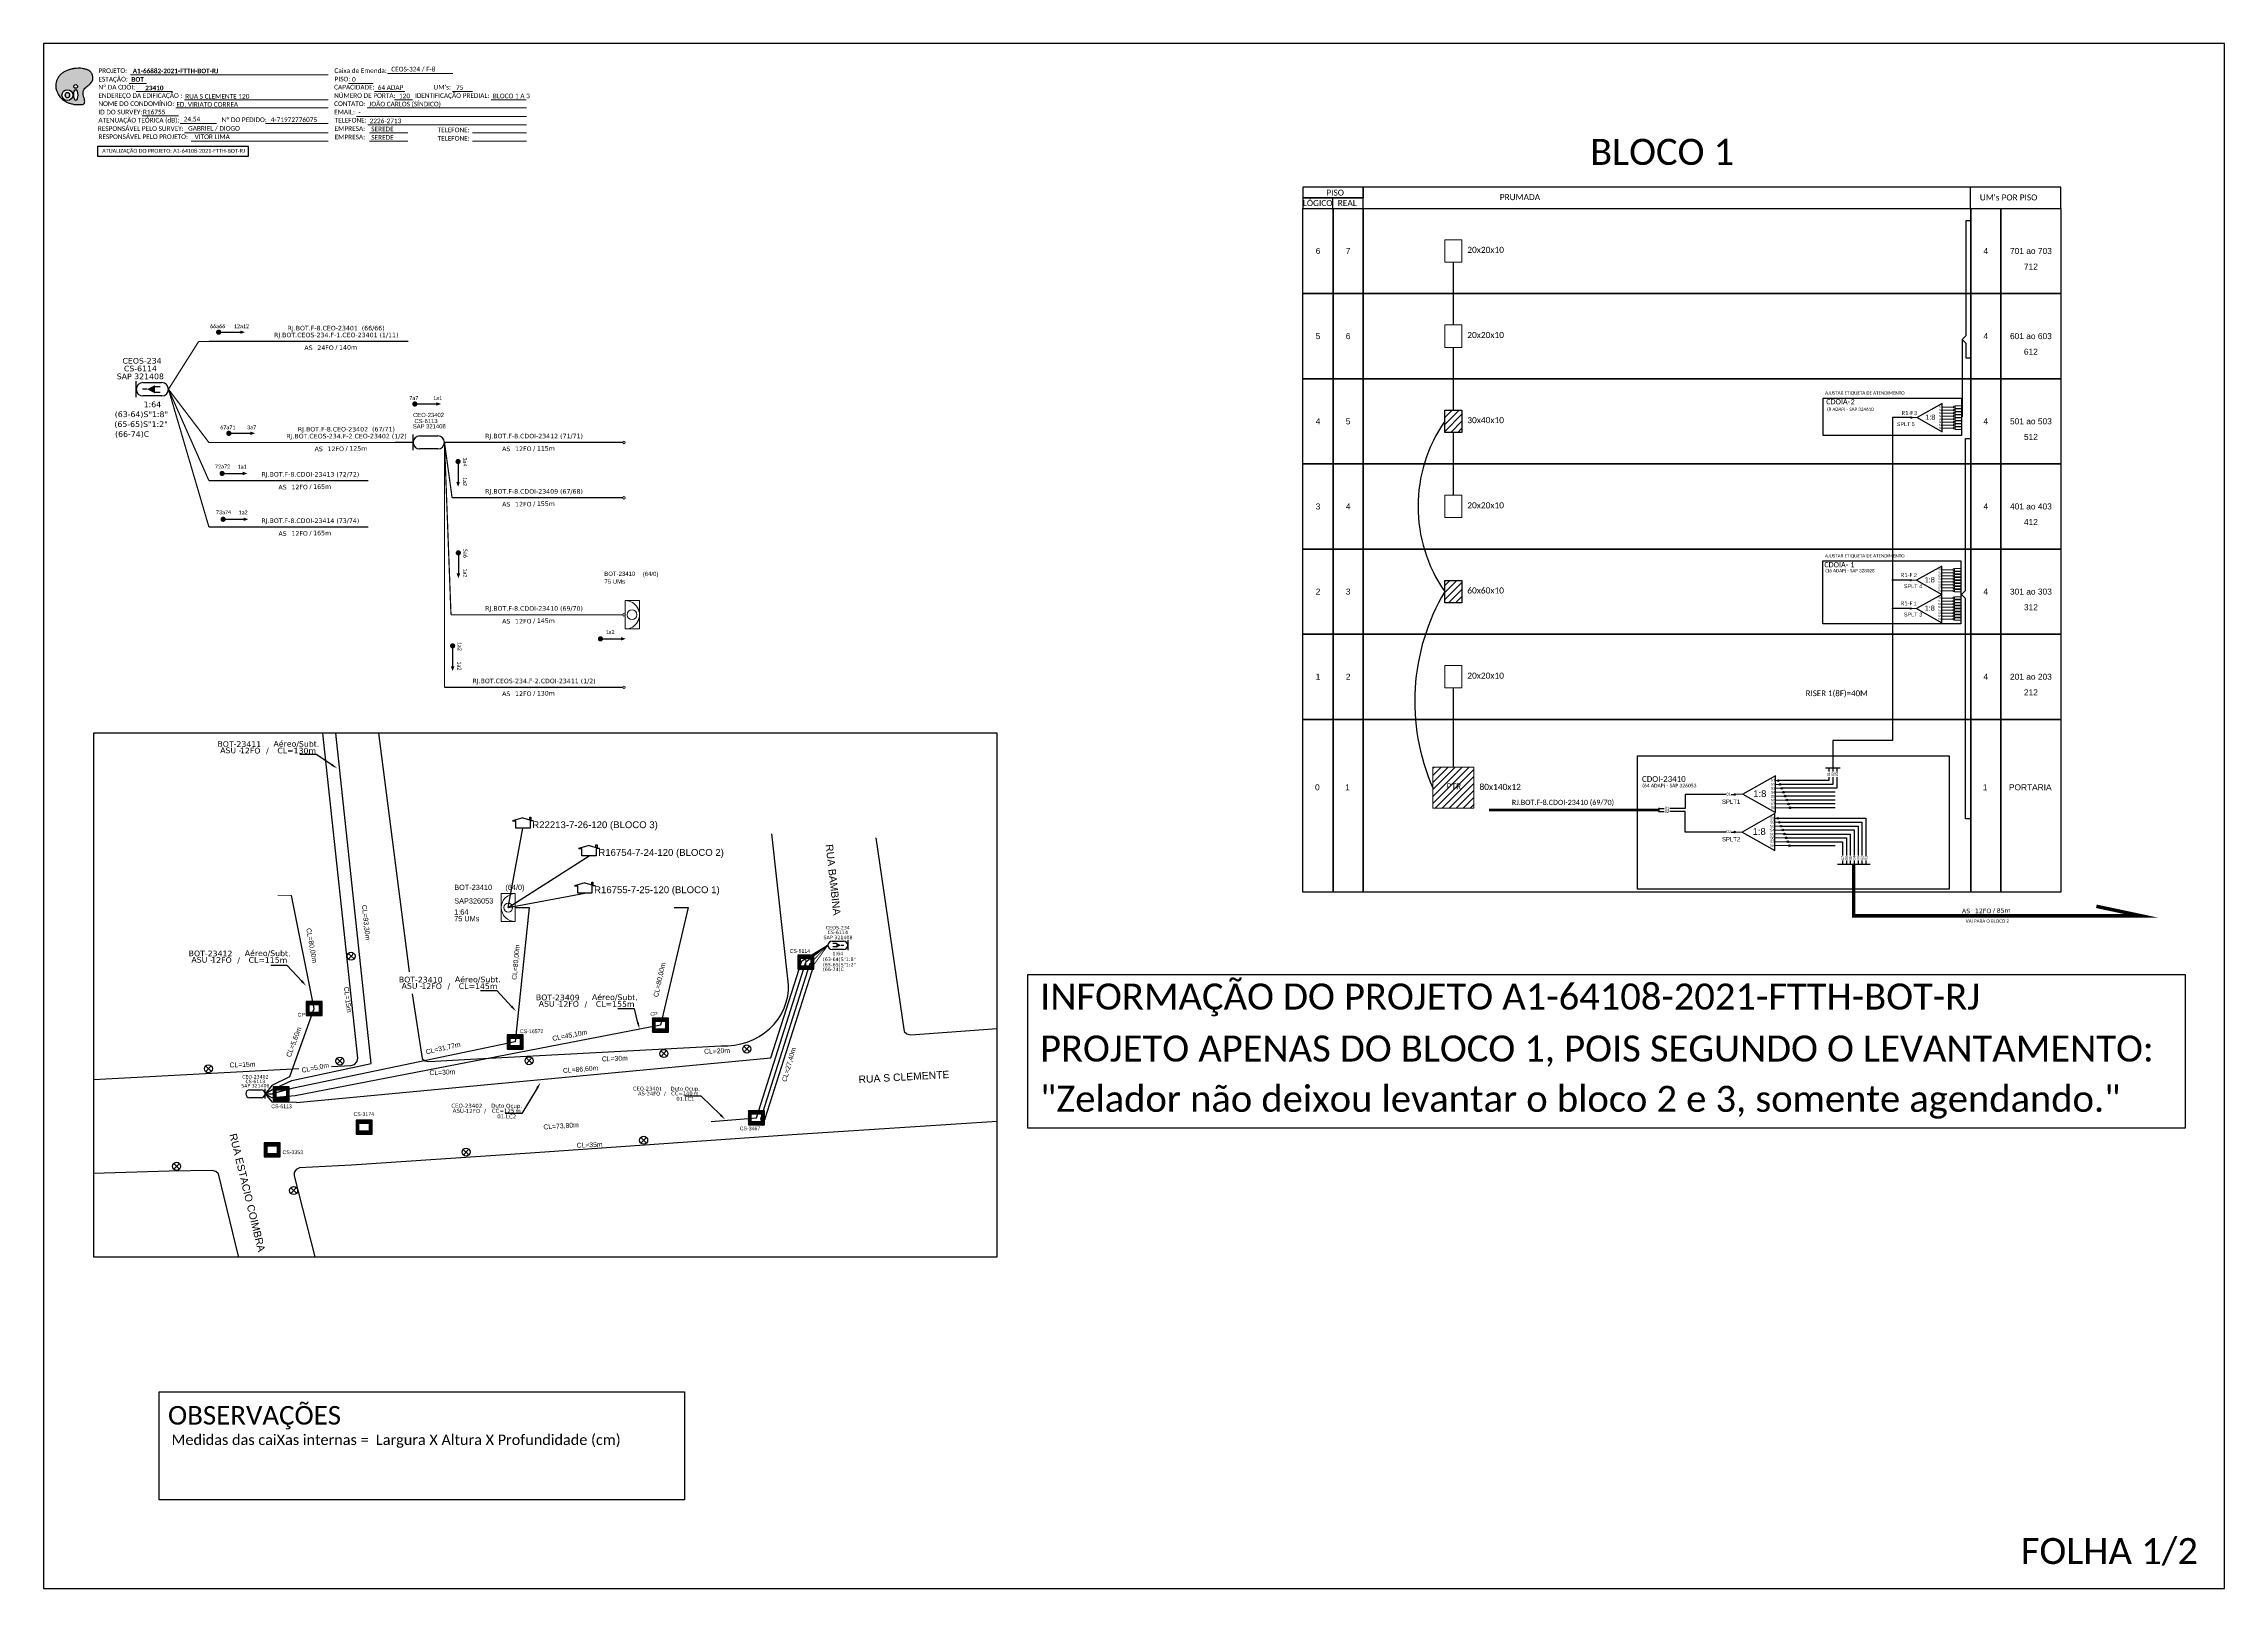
# Model space of a CAD drawing. Extents: x -89 to 1620, y 705 to 1299.
# Drawn here: x -89 to 749, y 705 to 1299 of the extents above; entities that cross this region are included whole.
import ezdxf
from ezdxf import colors
from ezdxf.entities.mleader import LeaderData, LeaderLine
from ezdxf.enums import TextEntityAlignment as Align
from ezdxf.math import Vec2, Vec3

# ---------------------------------------------------------------- set-up
doc = ezdxf.new("R2010")
doc.units = 0
for name, color, linetype in [('0 @ 1', 7, 'Continuous'), ('10.1-Caixas Subterrâneas', 5, 'Continuous'), ('20.4-CEOS', 1, 'Continuous'), ('20.5-CEO', 1, 'Continuous'), ('CAP a instalar', 1, 'Continuous'), ('label_cabos', 7, 'Continuous'), ('Legenda', 1, 'Continuous'), ('locais', 7, 'Continuous'), ('QUADRA', 7, 'Continuous'), ('SEGMENTO', 10, 'Continuous'), ('SETA', 7, 'Continuous'), ('surveys', 7, 'Continuous'), ('surveys legendas', 7, 'Continuous')]:
    doc.layers.add(name, color=color, linetype=linetype)
for name, color, linetype, lineweight in [("20.0-LEGENDA DOS CDO'S", 1, 'Continuous', 0), ('20.1-CDO_INTERIOR', 1, 'Continuous', 0), ('20.2-CDO_POSTE', 1, 'Continuous', 5), ('40.1-ETIQUETAS', 1, 'Continuous', 20), ('Segmento Logradouro Texto', 7, 'Continuous', 0)]:
    doc.layers.add(name, color=color, linetype=linetype, lineweight=lineweight)
doc.layers.add('DROP DE CLIENTE', color=140, linetype='Continuous', plot=False)
doc.layers.add('EXTRA', color=50, linetype='Continuous', plot=False)
doc.styles.add('ARIAL', font='arial.ttf')
doc.styles.add('DIGICADE', font='arial.ttf')
doc.styles.add('FTTH', font='arial.ttf')
doc.styles.add('siredit', font='verdana.ttf')
doc.styles.get("Standard").update_dxf_attribs({"font": 'arial.ttf'})
doc.styles.add('WMF-Calibri0', font='calibri.ttf')
doc.styles.add('WMF-Calibri1', font='calibrib.ttf')
doc.linetypes.add('FENCELINE1', pattern='A,0.25,-0.1,[133,ltypeshp.shx,S=0.1,R=0,X=-0.1,Y=0],-0.1,1', length=1.45)
doc.linetypes.add('RESERVA', pattern='A,0.5,-0.15,["RESERVA",Standard,S=0.18,R=0,X=0,Y=-0.1],-1.3', length=1.95)

# ---------------------------------------------------------------- blocks, each defined once
blk = doc.blocks.new('OI')
h = blk.add_hatch(color=40)
edge = h.paths.add_edge_path()
edge.add_spline(control_points=[(4.35, -0.67), (3.92, -0.99), (3.26, -1.5), (2.81, -2.59), (2.9, -3.5), (3.06, -4.27), (3.31, -4.85), (3.37, -5.39), (3.4, -5.88), (3.2, -6.4), (2.54, -6.61), (1.65, -6.63), (0.55, -6.67), (-0.56, -6.42), (-1.61, -6.14), (-2.77, -5.61), (-3.92, -4.77), (-4.89, -3.7), (-5.34, -2.65), (-5.6, -1.94), (-5.85, -0.96), (-5.71, 0.47), (-5.1, 2.02), (-4.14, 3.02), (-3.3, 3.61), (-2.37, 4.16), (-1.36, 4.44), (-0.56, 4.7), (0.79, 4.85), (2.24, 4.97), (3.79, 4.57), (4.67, 4.21), (5.44, 3.65), (5.76, 2.99), (6.03, 2.21), (6.01, 1.46), (5.72, 0.64), (5.31, 0.08), (4.88, -0.38), (4.51, -0.55), (4.35, -0.67)], knot_values=[0, 0, 0, 0, 1.60434, 2.417191, 3.427595, 4.282808, 4.776746, 5.304182, 5.888771, 6.258406, 6.858137, 7.79129, 8.986195, 10.124242, 11.187857, 12.242908, 13.953784, 15.414161, 16.515391, 17.349188, 17.675853, 19.552021, 21.515531, 22.568638, 23.63245, 24.621084, 25.782718, 26.745347, 27.142653, 29.870543, 31.004649, 31.921532, 32.709589, 33.801391, 34.042471, 35.192333, 35.971461, 36.628871, 37.254359, 37.836911, 37.836911, 37.836911, 37.836911], degree=3, periodic=0)
h.paths.add_polyline_path([(1.13, -0.87, -1), (-0.04, -0.87, -1)], flags=16)
edge = h.paths.add_edge_path(flags=16)
edge.add_ellipse((0.56, -3.59), major_axis=(-0.02, 1.71), ratio=0.361305, start_angle=0, end_angle=360)
h.paths.add_polyline_path([(-0.36, -3.62, -1), (-3.8, -3.62, -1)], flags=16)
edge = h.paths.add_edge_path(flags=0)
edge.add_ellipse((-2.08, -3.62), major_axis=(0, 0.885), ratio=0.758294, start_angle=0, end_angle=360)
at = {"color": 40}
for centre, radius in [((-2.08, -3.62), 1.72), ((0.54, -0.87), 0.587)]:
    blk.add_circle(centre, radius, dxfattribs=at)
blk.add_ellipse((-2.08, -3.62), major_axis=(0, 0.885), ratio=0.758294, start_param=-3.141592653589792, end_param=3.141592653589792, dxfattribs=at)
blk.add_ellipse((0.56, -3.59), major_axis=(-0.02, 1.71), ratio=0.361305, dxfattribs=at)
at = {"color": 40, "start_tangent": (-0.800898, -0.598801), "end_tangent": (-0.800898, -0.598801)}
blk.add_spline([(4.35, -0.67), (3.2, -1.78), (2.9, -2.54), (2.92, -3.55), (3.12, -4.38), (3.28, -4.85), (3.37, -5.37), (3.35, -5.95), (3.2, -6.29), (2.66, -6.55), (1.73, -6.63), (0.54, -6.62), (-0.58, -6.41), (-1.6, -6.11), (-2.56, -5.67), (-3.95, -4.67), (-4.89, -3.56), (-5.37, -2.56), (-5.64, -1.78), (-5.72, -1.46), (-5.63, 0.42), (-4.84, 2.22), (-4.13, 2.99), (-3.27, 3.62), (-2.4, 4.09), (-1.3, 4.47), (-0.37, 4.72), (0.02, 4.77), (2.75, 4.8), (3.85, 4.53), (4.69, 4.16), (5.31, 3.68), (5.85, 2.73), (5.93, 2.5), (5.94, 1.35), (5.67, 0.62), (5.29, 0.08), (4.84, -0.36), (4.35, -0.67)], degree=3, dxfattribs=at)
blk = doc.blocks.new('CARIMBO')
at = {"color": 7, "lineweight": 0}
for points in [[(134.48, -16.3), (159.61, -16.3)], [(35.15, -20.06), (41.7, -20.06)], [(35.66, -16.79), (111.64, -16.79)], [(37.81, -23.14), (51.75, -23.14)], [(119.43, -20.02), (128.92, -20.02)], [(129.48, -23.14), (141.1, -23.14)], [(159.42, -23.14), (167.09, -23.14)], [(40.13, -32.55), (54.07, -32.55)], [(52.97, -29.48), (111.64, -29.48)], [(56.38, -26.37), (111.64, -26.37)], [(122.56, -32.72), (187.83, -32.72)], [(126.6, -29.48), (187.83, -29.48)], [(137.07, -26.37), (144.01, -26.37)], [(174.24, -26.37), (187.8, -26.37)], [(54.67, -35.52), (68.61, -35.52)], [(56.38, -39.07), (111.64, -39.07)], [(126.84, -35.96), (187.83, -35.96)], [(127.45, -39.07), (142.25, -39.07)], [(167.06, -39.07), (187.83, -39.07)], [(58.87, -42.31), (111.64, -42.31)], [(127.45, -42.31), (142.25, -42.31)], [(167.06, -42.31), (187.83, -42.31)]]:
    blk.add_lwpolyline(points, dxfattribs=at)
at = {"color": 7, "xscale": 1.213923925163967, "yscale": 1.213923925163967, "zscale": 1.213923925163967, "rotation": 0.1532896023949059}
blk.add_blockref('OI', (13.86, -20.16), dxfattribs=at)
at = {"color": 7, "lineweight": 0, "style": 'WMF-Calibri0'}
for s, height, p in [('PROJETO:', 1.793, (23.26, -16.04)), ('Caixa de Emenda:', 1.7927, (114.02, -16.04)), ('ESTAÇÃO:', 1.793, (23.26, -19.32)), ('ENDEREÇO DA EDIFICAÇÃO :', 1.7927, (23.26, -25.63)), ('Nº DA CDOI:', 1.7927, (23.26, -22.39)), ('CAPACIDADE:', 1.7927, (113.91, -22.39)), ('NÚMERO DE PORTA:', 1.7927, (113.91, -25.63)), ('PISO:', 1.793, (114.09, -19.28)), ('IDENTIFICAÇÃO PREDIAL:', 1.7927, (144.99, -25.63)), ("UM's:", 1.793, (152.15, -22.39)), ('ATENUAÇÃO TEÓRICA (dB):', 1.7927, (23.26, -35.09)), ('NOME DO CONDOMÍNIO:', 1.7927, (23.26, -28.74)), ('ID DO SURVEY:', 1.7927, (23.26, -31.97)), ('CONTATO:', 1.793, (113.91, -28.74)), ('EMAIL:', 1.793, (113.91, -31.97)), ('TELEFONE:', 1.793, (114.09, -35.09)), ('RESPONSÁVEL PELO SURVEY:', 1.7927, (23.02, -38.32)), ('RESPONSÁVEL PELO PROJETO:', 1.7927, (23.26, -41.44)), ('EMPRESA:', 1.793, (114.09, -38.32)), ('EMPRESA:', 1.793, (114.09, -41.56)), ('TELEFONE:', 1.793, (153.7, -38.83)), ('TELEFONE:', 1.793, (153.7, -42.06))]:
    blk.add_text(s, height=height, dxfattribs=at).set_placement(p)
at = {"color": 7, "lineweight": 0, "flags": 8}
for tag, p, style in [('PROJ', (36.46, -16.13), 'WMF-Calibri1'), ('CEOS-XX', (135.87, -15.46), 'WMF-Calibri0'), ('EST', (35.94, -19.41), 'WMF-Calibri1'), ('LOGRADOURO', (56.65, -25.91), 'WMF-Calibri0'), ('PISO_PTR', (120.78, -19.42), 'WMF-Calibri0'), ('CAPAC.', (130.66, -22.52), 'WMF-Calibri0'), ('N°', (138.85, -25.77), 'WMF-Calibri0'), ("UC'S", (160.78, -22.54), 'WMF-Calibri0'), ('N°PREDIO', (174.94, -25.77), 'WMF-Calibri0'), ('_ID_', (40.39, -31.94), 'WMF-Calibri0'), ('NOME_DO_COND.', (53.23, -29.02), 'WMF-Calibri0'), ('O_POTEN', (56.06, -34.68), 'WMF-Calibri0'), ('EMAIL', (123.26, -32.12), 'WMF-Calibri0'), ('NOME_DO_CONTATO', (127.3, -28.89), 'WMF-Calibri0'), ('RES_SURVEY', (57.78, -38.23), 'WMF-Calibri0'), ('RES_PROJ', (60.27, -41.47), 'WMF-Calibri0'), ('TELEFONE', (127.55, -35.36), 'WMF-Calibri0'), ('EMP_RESP_SURVEY', (128.16, -38.47), 'WMF-Calibri0'), ('EMP_RESP_PROJ', (128.16, -41.71), 'WMF-Calibri0'), ('CONT_RESP_SURVEY', (167.76, -38.47), 'WMF-Calibri0'), ('CONT_RESP_PROJ', (167.76, -41.71), 'WMF-Calibri0')]:
    blk.add_attdef(tag, p, '', height=1.79, dxfattribs=dict(at, style=style))
at = {"color": 7, "lineweight": 0, "style": 'WMF-Calibri1', "flags": 8}
blk.add_attdef("N° CDO'S", text='', height=1.79, dxfattribs=at).set_placement((44.78, -22.68), align=Align.CENTER)
blk = doc.blocks.new('ETIQUETA_RS5F')
at = {"layer": '40.1-ETIQUETAS', "color": 0, "style": 'siredit'}
blk.add_text('/', height=1.5, dxfattribs=at).set_placement((1.58, -1.95), align=Align.MIDDLE_RIGHT)
for tag, p in [('ETIQUETA_R_SECUNDARIA', (1.21, 2.1)), ('ETIQUETA_R_PRIMARIA', (1.21, 4.1)), ('F_ATIVAS/F_MORTAS', (1.14, -4.24))]:
    blk.add_attdef(tag, text='', height=1.5, dxfattribs=at).set_placement(p, align=Align.MIDDLE_CENTER)
for tag, p in [('TIPO_CABO', (-6.58, -2.12)), ('CAP_CABO', (0.4, -2.09))]:
    blk.add_attdef(tag, text='', height=1.5, dxfattribs=at).set_placement(p, align=Align.MIDDLE_RIGHT)
for tag, p in [('FUSÃO_1', (0.85, -8.39)), ('FUSÃO_2', (0.85, -10.6)), ('FUSÃO_3', (0.85, -12.93)), ('FUSÃO_4', (0.85, -15.14)), ('FUSÃO_5', (0.85, -17.16))]:
    blk.add_attdef(tag, text='', height=1.5, dxfattribs=at).set_placement(p, align=Align.CENTER)
blk.add_attdef('METROS', text='', height=1.5, dxfattribs=at).set_placement((2.14, -1.95), align=Align.MIDDLE_LEFT)
blk = doc.blocks.new('CDOE-TEXTO PADRÃO')
at = {"layer": "20.0-LEGENDA DOS CDO'S", "color": 0, "style": 'ARIAL'}
for tag, p in [('CDO_N', (0.49, 7.39)), ('SAP', (0.51, 1.67)), ('CORDOALHA', (0.5, 4.33)), ('SPLITER_1', (0.59, -0.91)), ('(XX-XX_F)S', (0.54, -8.29)), ('SPLITER_2', (0.6, -3.55)), ('(XX-XX_L)S', (0.55, -10.83)), ('UMS', (0.55, -13.15))]:
    blk.add_attdef(tag, p, '', height=1.7, rotation=0.11799, dxfattribs=at)
blk.add_attdef('FIBRAS_UTILIZADAS', text='', height=1.7, rotation=0.11799, dxfattribs=at).set_placement((19.77, 7.43), align=Align.CENTER)
blk = doc.blocks.new('CEOS_RP_CT_DRT')
at = {"layer": '20.4-CEOS', "color": 0}
for p, q in [((-4.54, 1.19), (-1.19, 1.19)), ((-1.19, -1.19), (-4.54, -1.19))]:
    blk.add_line(p, q, dxfattribs=at)
for points in [[(-5.73, -1.43), (-5.73, 1.44)], [(-3.79, 0), (-4.59, 0)], [(-2.47, 0.48), (-1.45, 0.48)], [(-2.47, -0.52), (-1.45, -0.52)]]:
    blk.add_lwpolyline(points, dxfattribs=at)
blk.add_lwpolyline([(-3.79, 0, 0, 1.47, 0), (-2.41, 0, 1.47, 1.47, 0)], format="xyseb", dxfattribs=at)
for centre, start, end in [((-4.54, 0), 90, 270), ((-1.19, 0), 270, 90)]:
    blk.add_arc(centre, 1.19, start, end, dxfattribs=at)
at = {"layer": '20.4-CEOS', "color": 7, "style": 'siredit'}
for tag, p in [('Nº_DA_CEOS', (-2.86, 5.6)), ('LOCAL', (-2.86, 4.24)), ('SAP', (-2.86, 2.78)), ('RACIO_SPLITAGEM', (-2.86, -1.88)), ('FIBRAS_SPLITTER', (-2.86, -3.58)), ('RESERVA_FINAIS', (-2.86, -6.39)), ('FIBRAS_TOP_C', (-2.86, -5.08))]:
    blk.add_attdef(tag, text='', height=1.01, dxfattribs=at).set_placement(p, align=Align.TOP_CENTER)
blk = doc.blocks.new('SURVEY_SURVEY')
for p, q in [((0, 0.0000152), (-0.0000151, 0.0000108)), ((-0.0000151, 0.0000108), (-0.0000104, 0.0000108)), ((-0.0000103, 0), (-0.0000103, 0.0000108)), ((0.0000103, 0), (-0.0000103, 0)), ((0, 0.0000152), (0.0000151, 0.0000108)), ((0.0000101, 0.0000159), (0.0000117, 0.0000159)), ((0.0000101, 0.0000123), (0.0000101, 0.0000159)), ((0.0000151, 0.0000108), (0.0000103, 0.0000108)), ((0.0000103, 0.0000108), (0.0000103, 0)), ((0.0000117, 0.0000159), (0.0000117, 0.0000119))]:
    blk.add_line(p, q)
blk = doc.blocks.new('*X59')
at = {"color": 0, "linetype": 'Continuous'}
for p, q in [((-1.25, 0.34099), (-0.49099, 1.1)), ((-1.25, 0.517767), (-0.667767, 1.1)), ((-1.25, 0.694544), (-0.844544, 1.1)), ((-1.25, 0.87132), (-1.02132, 1.1)), ((-1.25, 1.048097), (-1.198097, 1.1)), ((-1.25, 0.164214), (-0.8035, 0.610714)), ((-1.25, -0.012563), (-0.8035, 0.433937)), ((-1.25, -0.18934), (-0.8035, 0.25716)), ((-1.25, -0.366117), (-0.8035, 0.080383)), ((-0.789214, 0.625), (-0.314214, 1.1)), ((-0.612437, 0.625), (-0.137437, 1.1)), ((-0.43566, 0.625), (0.03934, 1.1)), ((-0.258883, 0.625), (0.216117, 1.1)), ((-0.082107, 0.625), (0.392893, 1.1)), ((0.09467, 0.625), (0.56967, 1.1)), ((0.271447, 0.625), (0.746447, 1.1)), ((0.448223, 0.625), (0.923223, 1.1)), ((0.625, 0.625), (1.1, 1.1)), ((0.801777, 0.625), (1.25, 1.073223)), ((0.8035, 0.449947), (1.25, 0.896447)), ((0.8035, 0.27317), (1.25, 0.71967)), ((0.8035, 0.096393), (1.25, 0.542893)), ((0.8035, -0.080383), (1.25, 0.366117)), ((0.8035, -0.25716), (1.25, 0.18934)), ((0.8035, -0.433937), (1.25, 0.012563)), ((-1.25, -0.542893), (-0.8035, -0.096393)), ((-1.25, -0.71967), (-0.8035, -0.27317)), ((-1.25, -0.896447), (-0.8035, -0.449947)), ((-1.25, -1.073223), (-0.801777, -0.625)), ((-1.1, -1.1), (-0.625, -0.625)), ((-0.923223, -1.1), (-0.448223, -0.625)), ((-0.746447, -1.1), (-0.271447, -0.625)), ((-0.56967, -1.1), (-0.09467, -0.625)), ((-0.392893, -1.1), (0.082107, -0.625)), ((-0.216117, -1.1), (0.258883, -0.625)), ((-0.03934, -1.1), (0.43566, -0.625)), ((0.137437, -1.1), (0.612437, -0.625)), ((0.314214, -1.1), (0.789214, -0.625)), ((0.49099, -1.1), (1.25, -0.34099)), ((0.667767, -1.1), (1.25, -0.517767)), ((0.8035, -0.610714), (1.25, -0.164214)), ((0.844544, -1.1), (1.25, -0.694544)), ((1.02132, -1.1), (1.25, -0.87132)), ((1.198097, -1.1), (1.25, -1.048097))]:
    blk.add_line(p, q, dxfattribs=at)
blk = doc.blocks.new('MANHOLE_MQ')
at = {"color": 0, "linetype": 'Continuous'}
for p, q in [((0.0000062, 0.0000057), (-0.0000063, 0.0000057)), ((-0.0000063, 0.0000057), (-0.0000063, -0.0000053)), ((-0.000004, 0.0000033), (0.000004, 0.0000033)), ((-0.000004, -0.0000029), (-0.000004, 0.0000033)), ((0.000004, 0.0000033), (0.000004, -0.0000029)), ((0.0000062, -0.0000053), (0.0000062, 0.0000057)), ((-0.0000063, -0.0000053), (0.0000062, -0.0000053)), ((0.000004, -0.0000029), (-0.000004, -0.0000029)), ((0.000004, -0.0000029), (0.000004, -0.0000029))]:
    blk.add_line(p, q, dxfattribs=at)
at = {"color": 0, "linetype": 'Continuous', "xscale": 5e-06, "yscale": 5e-06, "zscale": 1e-05}
blk.add_blockref('*X59', (0, 0.0000002), dxfattribs=at)
blk = doc.blocks.new('*U88')
at = {"layer": '20.4-CEOS', "color": 7, "style": 'siredit'}
for tag, p in [('FIBRAS_SPLITTER', (0, 0)), ('FIBRAS_TOP_C', (0, -4.13)), ('RESERVA_FINAIS', (0, -5.46))]:
    blk.add_attdef(tag, p, '', height=1.01, dxfattribs=at)
for tag, p, flags in [('ID_ATIVIDADE', (0, -6.77), 3), ('QTDE', (0, -9.4), 1), ('FATOR', (0, -8.09), 1), ('FID', (0, -10.71), 1)]:
    blk.add_attdef(tag, p, '', height=1.01, dxfattribs=dict(at, flags=flags))
blk = doc.blocks.new('*U89')
at = {"layer": '20.4-CEOS', "color": 7, "style": 'siredit'}
blk.add_attdef('FIBRAS_SPLITTER', (0, 0), '', height=1.01, dxfattribs=at)
for tag, p, flags in [('QTDE', (0, -4.11), 1), ('ID_ATIVIDADE', (0, -1.48), 3), ('FATOR', (0, -2.79), 3), ('FID', (0, -5.42), 1)]:
    blk.add_attdef(tag, p, '', height=1.01, dxfattribs=dict(at, flags=flags))
blk = doc.blocks.new('Inst CB DT OCUP CFOA-SM-ASU-120-S-12')
at = {"layer": 'label_cabos', "color": 0, "style": 'siredit'}
for tag, flags, p in [('ID_ATIVIDADE', 3, (1.31, 2.67)), ('FATOR', 1, (11.56, 2.55))]:
    blk.add_attdef(tag, text='', height=1, rotation=359.69, dxfattribs=dict(at, flags=flags)).set_placement(p, align=Align.MIDDLE_CENTER)
for tag, p in [('TIPO_CABO', (1.26, 0)), ('DESTINO_CABO', (3.13, 1.26)), ('CABO', (4.69, -0.05)), ('/', (7.71, -0.05)), ('LANCE', (10.91, 0)), ('TIPO_CABO', (13.11, 1.24)), ('UND', (15.96, 0)), ('FID', (13.15, -1.41))]:
    blk.add_attdef(tag, text='', height=1, rotation=359.69, dxfattribs=at).set_placement(p, align=Align.MIDDLE_CENTER)
blk.add_attdef('QTDE', (12.43, -0.47), '', height=1, rotation=359.69, dxfattribs=at)
blk = doc.blocks.new('LEGENDA DOS CABOS')
at = {"layer": 'EXTRA', "color": 0, "style": 'siredit'}
for tag, p in [('ID', (4.6, 0.97)), ('XX', (9.03, 0.97))]:
    blk.add_attdef(tag, text='', height=0.48, rotation=359.69, dxfattribs=at).set_placement(p, align=Align.MIDDLE_CENTER)
at = {"layer": 'Legenda', "color": 0, "style": 'siredit'}
for tag, p in [('TIPO_CABO', (1.31, 0)), ('CABO', (4.69, -0.05)), ('/', (6.81, -0.05)), ('METROS', (10.03, -0.05))]:
    blk.add_attdef(tag, text='', height=0.8, rotation=359.69, dxfattribs=at).set_placement(p, align=Align.MIDDLE_CENTER)
blk = doc.blocks.new('Inst CB DT OCUP CFOA-SM-AS-80-TS-24')
at = {"layer": 'label_cabos', "color": 0, "style": 'siredit'}
for tag, flags, p in [('ID_ATIVIDADE', 3, (1.31, 2.67)), ('FATOR', 1, (11.56, 2.55))]:
    blk.add_attdef(tag, text='', height=1, rotation=359.69001, dxfattribs=dict(at, flags=flags)).set_placement(p, align=Align.MIDDLE_CENTER)
for tag, p in [('TIPO_CABO', (1.76, 0)), ('DESTINO_CABO', (3.13, 1.26)), ('CABO', (4.69, -0.05)), ('/', (7.71, -0.05)), ('LANCE', (10.91, 0)), ('TIPO_CABO', (13.11, 1.24)), ('UND', (15.96, 0)), ('FID', (13.15, -1.41))]:
    blk.add_attdef(tag, text='', height=1, rotation=359.69001, dxfattribs=at).set_placement(p, align=Align.MIDDLE_CENTER)
blk.add_attdef('QTDE', (12.43, -0.47), '', height=1, rotation=359.69001, dxfattribs=at)

msp = doc.modelspace()

# ---------------------------------------------------------------- hatches: boundary and pattern name
h = msp.add_hatch()
h.set_pattern_fill('ANSI31', color=1, scale=0.6)
h.set_pattern_definition([(45, (-82.1356, 173.7744), (-1.3470384, 1.3470384), [])])
h.paths.add_polyline_path([(456.07, 1084), (456.07, 1092.62), (449.45, 1092.62), (449.45, 1084)])
h.paths.add_polyline_path([(456.07, 1158.11), (449.45, 1158.11), (449.45, 1149.49), (456.07, 1149.49)])
h = msp.add_hatch(color=7)
h.dxf.hatch_style = 1
edge = h.paths.add_edge_path()
edge.add_arc((628.87, 1155.23), 0.256, 0, 360)
h = msp.add_hatch(color=7)
h.dxf.hatch_style = 1
edge = h.paths.add_edge_path()
edge.add_arc((628.67, 1092.69), 0.256, 0, 360)
h = msp.add_hatch(color=7)
h.dxf.hatch_style = 1
edge = h.paths.add_edge_path()
edge.add_arc((628.67, 1081.79), 0.256, 0, 360)
h = msp.add_hatch()
h.set_pattern_fill('ANSI31', color=1, scale=0.6)
h.set_pattern_definition([(45, (-331.7493, 3692.0763), (-1.3470384, 1.3470384), [])])
h.paths.add_polyline_path([(460.66, 1005.01), (460.66, 1020.82), (444.86, 1020.82), (444.86, 1005.01)])
h.paths.add_polyline_path([(449.59, 1011.65), (456.4, 1011.65), (456.4, 1015.12), (449.59, 1015.12)], flags=24)
h = msp.add_hatch(color=3)
h.dxf.hatch_style = 1
edge = h.paths.add_edge_path()
edge.add_arc((577.74, 1015.66), 0.314, 0, 360)
h = msp.add_hatch(color=3)
h.dxf.hatch_style = 1
edge = h.paths.add_edge_path()
edge.add_arc((560.89, 1010.29), 0.282, 0, 360)
h = msp.add_hatch(color=3)
h.dxf.hatch_style = 1
edge = h.paths.add_edge_path()
edge.add_arc((578.39, 1014.16), 0.314, 0, 360)
h = msp.add_hatch(color=3)
h.dxf.hatch_style = 1
edge = h.paths.add_edge_path()
edge.add_arc((579.04, 1012.67), 0.314, 0, 360)
h = msp.add_hatch(color=3)
h.dxf.hatch_style = 1
edge = h.paths.add_edge_path()
edge.add_arc((579.69, 1011.17), 0.314, 0, 360)
h = msp.add_hatch(color=3)
h.dxf.hatch_style = 1
edge = h.paths.add_edge_path()
edge.add_arc((580.34, 1009.67), 0.314, 0, 360)
h = msp.add_hatch(color=3)
h.dxf.hatch_style = 1
edge = h.paths.add_edge_path()
edge.add_arc((580.99, 1008.17), 0.314, 0, 360)
h = msp.add_hatch(color=3)
h.dxf.hatch_style = 1
edge = h.paths.add_edge_path()
edge.add_arc((581.64, 1006.67), 0.314, 0, 360)
h = msp.add_hatch(color=3)
h.dxf.hatch_style = 1
edge = h.paths.add_edge_path()
edge.add_arc((577.48, 1001.11), 0.314, 0, 360)
h = msp.add_hatch(color=3)
h.dxf.hatch_style = 1
edge = h.paths.add_edge_path()
edge.add_arc((578.13, 999.61), 0.314, 0, 360)
h = msp.add_hatch(color=3)
h.dxf.hatch_style = 1
edge = h.paths.add_edge_path()
edge.add_arc((578.78, 998.11), 0.314, 0, 360)
h = msp.add_hatch(color=3)
h.dxf.hatch_style = 1
edge = h.paths.add_edge_path()
edge.add_arc((582.29, 1005.17), 0.314, 0, 360)
h = msp.add_hatch(color=3)
h.dxf.hatch_style = 1
edge = h.paths.add_edge_path()
edge.add_arc((560.89, 995.86), 0.282, 0, 360)
h = msp.add_hatch(color=3)
h.dxf.hatch_style = 1
edge = h.paths.add_edge_path()
edge.add_arc((579.43, 996.61), 0.314, 0, 360)
h = msp.add_hatch(color=3)
h.dxf.hatch_style = 1
edge = h.paths.add_edge_path()
edge.add_arc((580.08, 995.12), 0.314, 0, 360)
h = msp.add_hatch(color=3)
h.dxf.hatch_style = 1
edge = h.paths.add_edge_path()
edge.add_arc((580.73, 993.62), 0.314, 0, 360)
h = msp.add_hatch(color=3)
h.dxf.hatch_style = 1
edge = h.paths.add_edge_path()
edge.add_arc((581.38, 992.12), 0.314, 0, 360)
h = msp.add_hatch(color=3)
h.dxf.hatch_style = 1
edge = h.paths.add_edge_path()
edge.add_arc((582.03, 990.62), 0.314, 0, 360)

# ---------------------------------------------------------------- linework, layer by layer
at = {"color": 3}
msp.add_line((531.78, 1004.88), (533.83, 1004.88), dxfattribs=at)
at = {"color": 2}
for p, q in [((541.91, 1003.78), (535.96, 1003.78)), ((541.91, 995.86), (541.91, 1003.78)), ((557.49, 995.86), (541.91, 995.86))]:
    msp.add_line(p, q, dxfattribs=at)
for points in [[(-89.32, 705.02), (749.25, 705.02), (749.25, 1299.02), (-89.32, 1299.02), (-89.32, 705.02)], [(418.05, 1235.66), (686.42, 1235.66), (686.42, 1243.88), (418.05, 1243.88), (418.05, 1243.88), (418.05, 1239.77)], [(651.67, 1235.66), (651.67, 1243.88)], [(406.48, 1235.66), (406.48, 1239.77)]]:
    msp.add_lwpolyline(points)
at = {"color": 7, "lineweight": 0}
for points in [[(-4.01, 1268.26), (20.14, 1268.26)], [(645.14, 1159.26), (640.76, 1159.26)], [(640.76, 1158.11), (645.14, 1158.11)], [(645.72, 1159.75), (645.72, 1158.77)], [(645.72, 1159.75), (648.13, 1159.75)], [(645.72, 1158.77), (648.13, 1158.77)], [(645.72, 1158.6), (645.72, 1157.62)], [(645.72, 1158.6), (648.13, 1158.6)], [(645.72, 1157.62), (648.13, 1157.62)], [(645.72, 1157.45), (645.72, 1156.46)], [(645.72, 1157.45), (648.13, 1157.45)], [(631.09, 1155.23), (628.87, 1155.23)], [(640.76, 1156.96), (645.14, 1156.96)], [(640.76, 1155.8), (645.14, 1155.8)], [(640.76, 1154.65), (645.14, 1154.65)], [(640.76, 1153.5), (645.14, 1153.5)], [(640.76, 1152.34), (645.14, 1152.34)], [(640.76, 1151.19), (645.14, 1151.19)], [(645.72, 1156.46), (648.13, 1156.46)], [(645.72, 1156.3), (645.72, 1155.31)], [(645.72, 1156.3), (648.13, 1156.3)], [(645.72, 1155.31), (648.13, 1155.31)], [(645.72, 1155.14), (645.72, 1154.16)], [(645.72, 1155.14), (648.13, 1155.14)], [(645.72, 1154.16), (648.13, 1154.16)], [(645.72, 1153.99), (645.72, 1153)], [(645.72, 1153.99), (648.13, 1153.99)], [(645.72, 1153), (648.13, 1153)], [(645.72, 1152.84), (645.72, 1151.85)], [(645.72, 1152.84), (648.13, 1152.84)], [(645.72, 1151.85), (648.13, 1151.85)], [(645.72, 1151.68), (645.72, 1150.7)], [(645.72, 1151.68), (648.13, 1151.68)], [(645.72, 1150.7), (648.13, 1150.7)], [(630.9, 1092.69), (628.67, 1092.69)], [(644.94, 1096.73), (640.56, 1096.73)], [(640.56, 1095.57), (644.94, 1095.57)], [(640.56, 1094.42), (644.94, 1094.42)], [(640.56, 1093.27), (644.94, 1093.27)], [(640.56, 1092.12), (644.94, 1092.12)], [(640.56, 1090.96), (644.94, 1090.96)], [(645.52, 1097.22), (645.52, 1096.23)], [(645.52, 1097.22), (647.93, 1097.22)], [(645.52, 1096.23), (647.93, 1096.23)], [(645.52, 1096.07), (645.52, 1095.08)], [(645.52, 1096.07), (647.93, 1096.07)], [(645.52, 1095.08), (647.93, 1095.08)], [(645.52, 1094.92), (645.52, 1093.93)], [(645.52, 1094.92), (647.93, 1094.92)], [(645.52, 1093.93), (647.93, 1093.93)], [(645.52, 1093.76), (645.52, 1092.78)], [(645.52, 1093.76), (647.93, 1093.76)], [(645.52, 1092.78), (647.93, 1092.78)], [(645.52, 1092.61), (645.52, 1091.62)], [(645.52, 1092.61), (647.93, 1092.61)], [(645.52, 1091.62), (647.93, 1091.62)], [(645.52, 1091.46), (645.52, 1090.47)], [(645.52, 1091.46), (647.93, 1091.46)], [(645.52, 1090.47), (647.93, 1090.47)], [(645.52, 1090.3), (645.52, 1089.32)], [(645.52, 1090.3), (647.93, 1090.3)], [(630.9, 1081.79), (628.67, 1081.79)], [(640.56, 1089.81), (644.94, 1089.81)], [(640.56, 1088.66), (644.94, 1088.66)], [(644.94, 1085.83), (640.56, 1085.83)], [(640.56, 1084.68), (644.94, 1084.68)], [(640.56, 1083.52), (644.94, 1083.52)], [(640.56, 1082.37), (644.94, 1082.37)], [(645.52, 1089.32), (647.93, 1089.32)], [(645.52, 1089.15), (645.52, 1088.16)], [(645.52, 1089.15), (647.93, 1089.15)], [(645.52, 1088.16), (647.93, 1088.16)], [(645.52, 1086.32), (645.52, 1085.34)], [(645.52, 1086.32), (647.93, 1086.32)], [(645.52, 1085.34), (647.93, 1085.34)], [(645.52, 1085.17), (645.52, 1084.18)], [(645.52, 1085.17), (647.93, 1085.17)], [(645.52, 1084.18), (647.93, 1084.18)], [(645.52, 1084.02), (645.52, 1083.03)], [(645.52, 1084.02), (647.93, 1084.02)], [(645.52, 1083.03), (647.93, 1083.03)], [(645.52, 1082.87), (645.52, 1081.88)], [(645.52, 1082.87), (647.93, 1082.87)], [(645.52, 1081.88), (647.93, 1081.88)], [(640.56, 1081.22), (644.94, 1081.22)], [(640.56, 1080.07), (644.94, 1080.07)], [(640.56, 1078.91), (644.94, 1078.91)], [(640.56, 1077.76), (644.94, 1077.76)], [(645.52, 1081.71), (645.52, 1080.73)], [(645.52, 1081.71), (647.93, 1081.71)], [(645.52, 1080.73), (647.93, 1080.73)], [(645.52, 1080.56), (645.52, 1079.57)], [(645.52, 1080.56), (647.93, 1080.56)], [(645.52, 1079.57), (647.93, 1079.57)], [(645.52, 1079.41), (645.52, 1078.42)], [(645.52, 1079.41), (647.93, 1079.41)], [(645.52, 1078.42), (647.93, 1078.42)], [(645.52, 1078.25), (645.52, 1077.27)], [(645.52, 1078.25), (647.93, 1078.25)], [(645.52, 1077.27), (647.93, 1077.27)], [(577.74, 1015.66), (576.6, 1015.66)], [(564.03, 1010.42), (561.14, 1010.42)], [(576.6, 1014.16), (578.39, 1014.16)], [(576.6, 1012.67), (579.04, 1012.67)], [(576.6, 1011.17), (579.69, 1011.17)], [(576.6, 1009.67), (580.34, 1009.67)], [(576.6, 1008.17), (580.99, 1008.17)], [(576.6, 1006.67), (581.64, 1006.67)], [(577.48, 1001.11), (576.35, 1001.11)], [(576.35, 999.61), (578.13, 999.61)], [(576.35, 998.11), (578.78, 998.11)], [(576.6, 1005.17), (582.29, 1005.17)], [(576.35, 996.61), (579.43, 996.61)], [(576.35, 995.12), (580.08, 995.12)], [(576.35, 993.62), (580.73, 993.62)], [(576.35, 992.12), (581.38, 992.12)], [(576.35, 990.62), (582.03, 990.62)]]:
    msp.add_lwpolyline(points, dxfattribs=at)
for points in [[(394.9, 1239.77), (418.05, 1239.77), (418.05, 1243.88), (394.9, 1243.88)], [(394.9, 1235.66), (418.05, 1235.66), (418.05, 1239.77), (394.9, 1239.77)], [(394.94, 1235.66), (406.51, 1235.66), (406.51, 1202.91), (394.94, 1202.91)], [(406.51, 1235.66), (418.09, 1235.66), (418.09, 1202.91), (406.51, 1202.91)], [(418.09, 1235.66), (651.7, 1235.66), (651.7, 1202.91), (418.09, 1202.91)], [(651.7, 1235.66), (663.27, 1235.66), (663.27, 1202.91), (651.7, 1202.91)], [(663.27, 1235.66), (686.42, 1235.66), (686.42, 1202.91), (663.27, 1202.91)], [(394.94, 1202.91), (406.51, 1202.91), (406.51, 1170.17), (394.94, 1170.17)], [(406.51, 1202.91), (418.09, 1202.91), (418.09, 1170.17), (406.51, 1170.17)], [(418.09, 1202.91), (651.7, 1202.91), (651.7, 1170.17), (418.09, 1170.17)], [(651.7, 1202.91), (663.27, 1202.91), (663.27, 1170.17), (651.7, 1170.17)], [(663.27, 1202.91), (686.42, 1202.91), (686.42, 1170.17), (663.27, 1170.17)], [(394.94, 1170.17), (406.51, 1170.17), (406.51, 1137.43), (394.94, 1137.43)], [(406.51, 1170.17), (418.09, 1170.17), (418.09, 1137.43), (406.51, 1137.43)], [(418.09, 1170.17), (651.7, 1170.17), (651.7, 1137.43), (418.09, 1137.43)], [(651.7, 1170.17), (663.27, 1170.17), (663.27, 1137.43), (651.7, 1137.43)], [(663.27, 1170.17), (686.42, 1170.17), (686.42, 1137.43), (663.27, 1137.43)], [(394.94, 1137.43), (406.51, 1137.43), (406.51, 1104.68), (394.94, 1104.68)], [(406.51, 1137.43), (418.09, 1137.43), (418.09, 1104.68), (406.51, 1104.68)], [(418.09, 1137.43), (651.7, 1137.43), (651.7, 1104.68), (418.09, 1104.68)], [(651.7, 1137.43), (663.27, 1137.43), (663.27, 1104.68), (651.7, 1104.68)], [(663.27, 1137.43), (686.42, 1137.43), (686.42, 1104.68), (663.27, 1104.68)], [(394.94, 1104.68), (406.51, 1104.68), (406.51, 1071.94), (394.94, 1071.94)], [(406.51, 1104.68), (418.09, 1104.68), (418.09, 1071.94), (406.51, 1071.94)], [(418.09, 1104.68), (651.7, 1104.68), (651.7, 1071.94), (418.09, 1071.94)], [(651.7, 1104.68), (663.27, 1104.68), (663.27, 1071.94), (651.7, 1071.94)], [(663.27, 1104.68), (686.42, 1104.68), (686.42, 1071.94), (663.27, 1071.94)], [(394.94, 1071.94), (406.51, 1071.94), (406.51, 1039.19), (394.94, 1039.19)], [(406.51, 1071.94), (418.09, 1071.94), (418.09, 1039.19), (406.51, 1039.19)], [(418.09, 1071.94), (651.7, 1071.94), (651.7, 1039.19), (418.09, 1039.19)], [(651.7, 1071.94), (663.27, 1071.94), (663.27, 1039.19), (651.7, 1039.19)], [(663.27, 1071.94), (686.42, 1071.94), (686.42, 1039.19), (663.27, 1039.19)], [(-70.15, 832.51), (277.36, 832.51), (277.36, 1033.91), (-70.15, 1033.91)], [(394.94, 1039.19), (406.51, 1039.19), (406.51, 972.72), (394.94, 972.72)], [(406.51, 1039.19), (418.09, 1039.19), (418.09, 972.72), (406.51, 972.72)], [(418.09, 1039.19), (651.7, 1039.19), (651.7, 972.72), (418.09, 972.72)], [(651.7, 1039.19), (663.27, 1039.19), (663.27, 972.72), (651.7, 972.72)], [(663.27, 1039.19), (686.42, 1039.19), (686.42, 972.72), (663.27, 972.72)]]:
    msp.add_lwpolyline(points, close=True)
at = {"color": 3}
for points in [[(651.58, 1178.09), (649.93, 1178.09), (649.93, 1183.75), (648.36, 1185.26), (649.93, 1186.76), (649.93, 1231.07), (651.58, 1231.07)], [(452.76, 1190.85), (452.76, 1214.98)], [(648.36, 1185.26), (648.36, 1155.52), (648.16, 1155.52)], [(452.76, 1158.11), (452.76, 1182.23)], [(452.76, 1125.36), (452.76, 1149.49)], [(651.41, 1000.89), (649.76, 1000.89), (649.76, 1085.67), (648.19, 1087.18), (649.76, 1088.69), (649.76, 1147.16), (651.41, 1147.16)], [(452.76, 1020.82), (452.76, 1051.26)], [(557.49, 1010.29), (541.91, 1010.29), (541.91, 1004.88), (535.95, 1004.88)], [(559.57, 1010.29), (560.89, 1010.29)]]:
    msp.add_lwpolyline(points, dxfattribs=at)
at = {"color": 0, "lineweight": 0}
for points in [[(449.45, 1223.6), (456.07, 1223.6), (456.07, 1214.98), (449.45, 1214.98)], [(449.45, 1190.85), (456.07, 1190.85), (456.07, 1182.23), (449.45, 1182.23)], [(449.45, 1125.36), (456.07, 1125.36), (456.07, 1116.74), (449.45, 1116.74)], [(449.45, 1059.88), (456.07, 1059.88), (456.07, 1051.26), (449.45, 1051.26)]]:
    msp.add_lwpolyline(points, close=True, dxfattribs=at)
at = {"const_width": 1}
for points in [[(-22.51, 1188.05, 1), (-21.51, 1188.05, 1)], [(52.92, 1160.45, 1), (53.92, 1160.45, 1)], [(-18.58, 1149.17, 1), (-17.58, 1149.17, 1)], [(-21.18, 1133.74, 1), (-20.18, 1133.74, 1)], [(70.06, 1138.82, 1), (70.05, 1137.82, 1)], [(-20.8, 1116.12, 1), (-19.8, 1116.12, 1)], [(70.17, 1103.68, 1), (70.16, 1102.68, 1)], [(67.96, 1067.95, 1), (67.96, 1066.95, 1)], [(124.31, 1070.14, 1), (125.31, 1070.14, 1)]]:
    msp.add_lwpolyline(points, format="xyb", close=True, dxfattribs=at)
at = {"color": 1}
for points in [[(449.45, 1158.11), (456.07, 1158.11), (456.07, 1149.49), (449.45, 1149.49)], [(449.45, 1092.62), (456.07, 1092.62), (456.07, 1084), (449.45, 1084)]]:
    msp.add_lwpolyline(points, close=True, dxfattribs=at)
at = {"color": 5}
for points in [[(595.03, 1162.67), (648.16, 1162.67), (648.16, 1148.36), (595.03, 1148.36)], [(594.83, 1100.14), (647.96, 1100.14), (647.96, 1075.87), (594.83, 1075.87)], [(523.63, 1025.2), (643.41, 1025.2), (643.41, 973.93), (523.63, 973.93)]]:
    msp.add_lwpolyline(points, close=True, dxfattribs=at)
at = {"color": 7}
for points in [[(640.76, 1160.67), (631.09, 1155.23), (640.76, 1149.78), (640.76, 1160.67)], [(628.67, 1092.69), (621.41, 1092.69)], [(640.56, 1098.14), (630.9, 1092.69), (640.56, 1087.24), (640.56, 1098.14)], [(628.67, 1081.79), (621.41, 1081.79)], [(640.56, 1087.24), (630.9, 1081.79), (640.56, 1076.35), (640.56, 1087.24)], [(576.6, 1017.5), (564.03, 1010.42), (576.6, 1003.33), (576.6, 1017.5)], [(531.78, 1005.19), (531.78, 1003.47)]]:
    msp.add_lwpolyline(points, dxfattribs=at)
at = {"color": 7, "lineweight": 0}
for points in [[(645.14, 1159.55), (645.72, 1159.55), (645.72, 1158.98), (645.14, 1158.98)], [(645.14, 1158.39), (645.72, 1158.39), (645.72, 1157.82), (645.14, 1157.82)], [(645.14, 1157.24), (645.72, 1157.24), (645.72, 1156.67), (645.14, 1156.67)], [(645.14, 1156.09), (645.72, 1156.09), (645.72, 1155.52), (645.14, 1155.52)], [(645.14, 1154.94), (645.72, 1154.94), (645.72, 1154.36), (645.14, 1154.36)], [(645.14, 1153.78), (645.72, 1153.78), (645.72, 1153.21), (645.14, 1153.21)], [(645.14, 1152.63), (645.72, 1152.63), (645.72, 1152.06), (645.14, 1152.06)], [(645.14, 1151.48), (645.72, 1151.48), (645.72, 1150.9), (645.14, 1150.9)], [(644.94, 1097.01), (645.52, 1097.01), (645.52, 1096.44), (644.94, 1096.44)], [(644.94, 1095.86), (645.52, 1095.86), (645.52, 1095.29), (644.94, 1095.29)], [(644.94, 1094.71), (645.52, 1094.71), (645.52, 1094.14), (644.94, 1094.14)], [(644.94, 1093.56), (645.52, 1093.56), (645.52, 1092.98), (644.94, 1092.98)], [(644.94, 1092.4), (645.52, 1092.4), (645.52, 1091.83), (644.94, 1091.83)], [(644.94, 1091.25), (645.52, 1091.25), (645.52, 1090.68), (644.94, 1090.68)], [(644.94, 1090.1), (645.52, 1090.1), (645.52, 1089.52), (644.94, 1089.52)], [(644.94, 1088.94), (645.52, 1088.94), (645.52, 1088.37), (644.94, 1088.37)], [(644.94, 1086.12), (645.52, 1086.12), (645.52, 1085.54), (644.94, 1085.54)], [(644.94, 1084.96), (645.52, 1084.96), (645.52, 1084.39), (644.94, 1084.39)], [(644.94, 1083.81), (645.52, 1083.81), (645.52, 1083.24), (644.94, 1083.24)], [(644.94, 1082.66), (645.52, 1082.66), (645.52, 1082.09), (644.94, 1082.09)], [(644.94, 1081.51), (645.52, 1081.51), (645.52, 1080.93), (644.94, 1080.93)], [(644.94, 1080.35), (645.52, 1080.35), (645.52, 1079.78), (644.94, 1079.78)], [(644.94, 1079.2), (645.52, 1079.2), (645.52, 1078.63), (644.94, 1078.63)], [(644.94, 1078.05), (645.52, 1078.05), (645.52, 1077.47), (644.94, 1077.47)]]:
    msp.add_lwpolyline(points, close=True, dxfattribs=at)
at = {"color": 5}
for points in [[(621.61, 1155.23), (621.61, 1031.06), (598.7, 1031.06), (598.7, 1020.57)], [(628.87, 1155.23), (621.61, 1155.23)], [(577.43, 1015.71), (577.42, 1015.71)], [(597.12, 1016.97), (597.09, 1015.71), (578.05, 1015.71)], [(598.65, 1016.97), (598.65, 1014.16), (578.7, 1014.16)], [(600.18, 1016.97), (600.18, 1012.67), (579.35, 1012.67)], [(595.9, 1020.57), (601.5, 1020.57)], [(597.12, 1020.57), (597.12, 1019.12)], [(598.65, 1020.57), (598.65, 1019.12)], [(600.18, 1020.57), (600.18, 1019.12)], [(576.35, 1002.95), (563.78, 995.86), (576.35, 988.78), (576.35, 1002.95)], [(577.17, 1001.16), (577.17, 1001.16)]]:
    msp.add_lwpolyline(points, dxfattribs=at)
at = {"color": 4}
for points in [[(21.42, 905.65), (26.4, 905.92), (28.84, 906.05), (30.2, 906.45), (31.16, 907.44), (31.45, 908.86), (18.08, 1033.91)], [(39.5, 1033.91), (51.22, 942.13)], [(52.46, 933.64), (56.28, 908.83), (57.32, 907.92), (58.83, 907.63), (74.83, 908.53), (171.17, 913.67), (173.73, 913.65), (176.29, 913.89), (178.81, 914.38), (181.25, 915.1), (183.6, 916.06), (185.84, 917.24), (187.93, 918.63), (189.86, 920.22), (191.59, 921.97), (193.09, 923.89), (194.4, 925.94), (195.45, 928.12), (196.26, 930.39), (196.81, 932.72), (197.08, 935.06), (197.11, 937.15), (190.68, 995.15)], [(-70.15, 900.72), (8.77, 904.97)]]:
    msp.add_lwpolyline(points, dxfattribs=at)
at = {"color": 1, "lineweight": 0}
msp.add_lwpolyline([(444.86, 1020.82), (460.66, 1020.82), (460.66, 1005.01), (444.86, 1005.01)], close=True, dxfattribs=at)
at = {"color": 8, "linetype": 'RESERVA', "ltscale": 5}
for points in [[(599.57, 1011.21), (580, 1011.21)], [(599.57, 1009.65), (580.65, 1009.65)], [(599.57, 1008.15), (581.3, 1008.15)], [(599.57, 1006.67), (581.95, 1006.67)], [(599.57, 1005.16), (582.6, 1005.16)], [(599.57, 990.61), (582.35, 990.61)]]:
    msp.add_lwpolyline(points, dxfattribs=at)
at = {"color": 7, "const_width": 1.1}
msp.add_lwpolyline([(466.46, 1004.33), (531.78, 1004.33)], dxfattribs=at)
at = {"color": 2}
for points in [[(531.78, 1003.78), (533.83, 1003.78)], [(559.57, 995.86), (560.89, 995.86)]]:
    msp.add_lwpolyline(points, dxfattribs=at)
at = {"color": 5, "lineweight": 0}
msp.add_lwpolyline([(563.78, 995.86), (560.89, 995.86)], dxfattribs=at)
at = {"color": 1, "const_width": 1.36}
for points in [[(606.72, 983.39), (606.72, 963.61), (704.42, 963.61)], [(704.42, 963.61), (717.37, 963.61), (700.03, 967.3)]]:
    msp.add_lwpolyline(points, dxfattribs=at)
at = {"color": 7}
msp.add_lwpolyline([(-44.89, 780.62), (157.09, 780.62), (157.09, 739.05), (-44.89, 739.05)], close=True, dxfattribs=at)
for centre in [(628.87, 1155.23), (628.67, 1092.69), (628.67, 1081.79)]:
    msp.add_circle(centre, 0.256, dxfattribs=at)
at = {"color": 3}
for centre, radius in [((577.74, 1015.66), 0.314), ((560.89, 1010.29), 0.282), ((578.39, 1014.16), 0.314), ((579.04, 1012.67), 0.314), ((579.69, 1011.17), 0.314), ((580.34, 1009.67), 0.314), ((580.99, 1008.17), 0.314), ((581.64, 1006.67), 0.314), ((577.48, 1001.11), 0.314), ((578.13, 999.61), 0.314), ((578.78, 998.11), 0.314), ((582.29, 1005.17), 0.314), ((560.89, 995.86), 0.282), ((579.43, 996.61), 0.314), ((580.08, 995.12), 0.314), ((580.73, 993.62), 0.314), ((581.38, 992.12), 0.314), ((582.03, 990.62), 0.314)]:
    msp.add_circle(centre, radius, dxfattribs=at)
for centre, radius, start, end in [((496.53, 1121.05), 57.35, 145.18355, 214.81645), ((520.75, 1046.13), 82.84, 149.39228, 203.63718)]:
    msp.add_arc(centre, radius, start, end, dxfattribs=at)
for p in [(394.94, 1202.91), (394.94, 1170.17), (394.94, 1137.43), (394.94, 1104.68), (394.94, 1071.94), (394.94, 1039.19)]:
    msp.add_point(p)
at = {"layer": '20.1-CDO_INTERIOR', "color": 5, "lineweight": 18}
msp.add_lwpolyline([(86.66, 961.46), (86.66, 972.16), (92.01, 972.17), (92.01, 961.46)], close=True, dxfattribs=at)
msp.add_circle((89.33, 966.81), 1.71, dxfattribs=at)
msp.add_arc((92.01, 966.81), 5.35, 90.02759, 270.02759, dxfattribs=at)
at = {"layer": '20.4-CEOS', "color": 7}
for p, q in [((52.76, 1142.64), (52.76, 1148.7)), ((55.27, 1148.18), (62.32, 1148.18)), ((62.32, 1143.16), (55.27, 1143.16)), ((213.85, 953.9), (218.3, 953.9)), ((218.3, 950.73), (213.85, 950.73))]:
    msp.add_line(p, q, dxfattribs=at)
for points in [[(215.55, 953), (214.2, 953)], [(215.55, 951.68), (214.2, 951.68)], [(217.31, 952.31), (218.38, 952.31)], [(219.89, 954.22), (219.89, 950.4)]]:
    msp.add_lwpolyline(points, dxfattribs=at)
msp.add_lwpolyline([(217.31, 952.31, 0, 1.96, 0), (215.47, 952.31, 1.96, 1.96, 0)], format="xyseb", dxfattribs=at)
for centre, radius, start, end in [((55.27, 1145.67), 2.51, 90, 270), ((62.32, 1145.67), 2.51, 270, 90), ((213.85, 952.31), 1.59, 90, 270), ((218.3, 952.31), 1.59, 270, 90)]:
    msp.add_arc(centre, radius, start, end, dxfattribs=at)
at = {"layer": '20.5-CEO', "color": 7}
for p, q in [((-10.05, 896.77), (-5.72, 896.77)), ((-5.72, 893.69), (-10.05, 893.69))]:
    msp.add_line(p, q, dxfattribs=at)
msp.add_lwpolyline([(-4.18, 893.37), (-4.18, 897.09)], dxfattribs=at)
for centre, start, end in [((-10.05, 895.23), 90, 270), ((-5.72, 895.23), 270, 90)]:
    msp.add_arc(centre, 1.54, start, end, dxfattribs=at)
at = {"layer": '40.1-ETIQUETAS', "color": 5}
msp.add_lwpolyline([(134.36, 1084.84), (139.8, 1084.84), (139.8, 1073.94), (134.36, 1073.94)], close=True, dxfattribs=at)
at = {"layer": '40.1-ETIQUETAS', "color": 8}
for centre in [(133.85, 1145.68), (133.85, 1124.4), (133.85, 1051.5)]:
    msp.add_ellipse(centre, major_axis=(-0.356, 0.356), ratio=1, start_param=2.356194490191767, end_param=8.639379797371353, dxfattribs=at)
at = {"layer": '40.1-ETIQUETAS', "color": 5}
for centre, major_axis, start_param, end_param in [((134.36, 1079.4), (-3.85, 3.85), 2.356194, 5.497787), ((133.85, 1079.4), (-0.356, 0.356), 2.356194490191767, 8.639379797371353), ((136.94, 1079.4), (1.33, 1.33), 3.926991, 10.210176)]:
    msp.add_ellipse(centre, major_axis=major_axis, ratio=1, start_param=start_param, end_param=end_param, dxfattribs=at)
at = {"layer": 'CAP a instalar', "color": 7, "linetype": 'FENCELINE1', "ltscale": 7, "const_width": 0.467}
for points in [[(-41.31, 1166.11), (-29.68, 1184.5)], [(-29.68, 1184.5), (50.94, 1184.55)], [(-41.31, 1166.11), (-25.74, 1145.62)], [(-25.74, 1145.62), (52.76, 1145.67)], [(67.33, 1079.39), (64.83, 1145.67)], [(67.33, 1079.39), (133.35, 1079.39)]]:
    msp.add_lwpolyline(points, dxfattribs=at)
at = {"layer": 'CAP a instalar', "color": 8, "linetype": 'FENCELINE1', "ltscale": 7, "const_width": 0.467}
for points in [[(-41.31, 1166.11), (-25.74, 1130.95)], [(-25.74, 1113.12), (-41.31, 1166.11)], [(64.83, 1145.67), (133.35, 1145.67)], [(64.83, 1145.67), (64.83, 1051.49)], [(67.75, 1124.39), (64.83, 1145.67)], [(-25.74, 1130.95), (35.56, 1130.96)], [(67.75, 1124.39), (133.35, 1124.39)], [(-25.74, 1113.12), (35.56, 1113.13)], [(64.83, 1051.49), (133.35, 1051.49)]]:
    msp.add_lwpolyline(points, dxfattribs=at)
at = {"layer": 'CAP a instalar', "color": 8, "linetype": 'FENCELINE1', "ltscale": 5}
for points in [[(36.65, 906.83), (23.02, 1033.91)], [(14.73, 928.01), (6.06, 971.51)], [(158.5, 966.82), (147.83, 921.62)], [(153.12, 966.81), (158.5, 966.82)], [(205.29, 945.31), (186.3, 885.48)], [(206.83, 944.82), (188.01, 885.54)], [(5.4, 901.8), (14.73, 928.01)], [(147.83, 921.62), (7.36, 894.46)], [(6.08, 900.33), (36.65, 906.83)], [(-1.49, 898.46), (-4.18, 895.23)], [(-1.49, 898.46), (5.4, 901.8)], [(-1.49, 896.85), (6.08, 900.33)], [(-4.18, 895.23), (-1.49, 896.85)], [(-4.18, 895.23), (-1.49, 893.62)], [(7.36, 894.46), (-1.49, 893.62)]]:
    msp.add_lwpolyline(points, dxfattribs=at)
at = {"layer": 'CAP a instalar', "color": 8, "linetype": 'FENCELINE1', "ltscale": 5, "const_width": 0.3}
for points in [[(0.67, 971.51), (6.06, 971.51)], [(205.33, 945.21), (212.27, 952.31)], [(212.27, 952.31), (206.83, 944.82)], [(187.32, 882.9), (186.3, 885.48)], [(188.25, 885.14), (188.01, 885.54)]]:
    msp.add_lwpolyline(points, dxfattribs=at)
at = {"layer": 'CAP a instalar', "color": 7, "linetype": 'FENCELINE1', "ltscale": 5}
for points in [[(92.01, 966.81), (97.39, 966.82)], [(97.39, 966.82), (92.03, 915.13)], [(202.21, 946.29), (212.27, 952.31)], [(212.27, 952.31), (203.75, 945.8)], [(7.94, 891.8), (190.37, 909), (202.21, 946.29)], [(167.34, 884.6), (184.76, 885.97), (203.75, 945.8)], [(92.03, 915.13), (6.72, 897.41)], [(6.69, 897.4), (-1.49, 895.23)], [(-4.18, 895.23), (-1.49, 895.23)], [(-4.18, 895.23), (-1.49, 892)], [(7.94, 891.8), (-1.49, 892)]]:
    msp.add_lwpolyline(points, dxfattribs=at)
at = {"layer": 'DROP DE CLIENTE', "color": 10}
for points in [[(-68.65, 1255.8), (-10.5, 1255.8), (-10.5, 1259.48), (-68.65, 1259.48)], [(289.09, 941.11), (734.23, 941.11), (734.23, 882.03), (289.09, 882.03)]]:
    msp.add_lwpolyline(points, close=True, dxfattribs=at)
at = {"layer": 'DROP DE CLIENTE', "color": 1}
for points in [[(577.8, 1001.16), (599.57, 1001.16), (611.35, 1001.16), (611.35, 986.65)], [(578.45, 999.61), (609.87, 999.61), (609.87, 986.84)], [(579.1, 998.12), (608.38, 998.12), (608.38, 986.85)], [(579.75, 996.65), (599.57, 996.65), (606.9, 996.65), (606.9, 986.84)], [(580.4, 995.1), (599.57, 995.1), (605.41, 995.1), (605.41, 986.85)], [(581.05, 993.6), (599.57, 993.6), (603.93, 993.6), (603.93, 986.84)], [(581.7, 992.12), (599.57, 992.12), (602.44, 992.12), (602.44, 986.85)], [(612.99, 983.39), (600.46, 983.39)], [(602.44, 984.92), (602.44, 983.39)], [(603.93, 984.92), (603.93, 983.39)], [(605.41, 984.92), (605.41, 983.39)], [(606.9, 984.92), (606.9, 983.39)], [(608.38, 984.92), (608.38, 983.39)], [(609.87, 984.92), (609.87, 983.39)], [(611.35, 984.92), (611.35, 983.39)]]:
    msp.add_lwpolyline(points, dxfattribs=at)
at = {"layer": 'DROP DE CLIENTE', "color": 4}
for points in [[(89.33, 966.81), (95.01, 997.35)], [(89.33, 966.81), (120.4, 986.69)], [(89.33, 966.81), (118.77, 972.35)]]:
    msp.add_lwpolyline(points, dxfattribs=at)
at = {"layer": 'locais', "color": 1}
for p, q in [((27.79, 949.16), (30.04, 947.05)), ((29.97, 949.23), (27.86, 946.98)), ((-27.07, 905.9), (-24.82, 903.79)), ((-24.89, 905.97), (-26.99, 903.72)), ((23.46, 908.85), (25.71, 906.75)), ((25.64, 908.93), (23.53, 906.67)), ((96.23, 908.98), (98.49, 906.88)), ((98.41, 909.06), (96.31, 906.8)), ((148.06, 911.72), (150.31, 909.62)), ((150.24, 911.79), (148.13, 909.54)), ((179.94, 913.48), (182.19, 911.38)), ((182.12, 913.55), (180.01, 911.3)), ((71.99, 873.84), (74.24, 871.73)), ((74.17, 873.91), (72.06, 871.66)), ((140.29, 878.39), (142.54, 876.28)), ((142.46, 878.46), (140.36, 876.21)), ((-39.3, 868.36), (-37.05, 866.26)), ((-37.12, 868.44), (-39.23, 866.18)), ((5.71, 859.05), (7.96, 856.95)), ((7.89, 859.13), (5.78, 856.88))]:
    msp.add_line(p, q, dxfattribs=at)
for centre in [(28.92, 948.11), (-25.94, 904.85), (24.59, 907.8), (97.36, 907.93), (149.18, 910.67), (181.06, 912.43), (73.12, 872.79), (141.41, 877.33), (-38.18, 867.31), (6.83, 858)]:
    msp.add_circle(centre, 1.54, dxfattribs=at)
at = {"layer": 'QUADRA', "color": 4}
for points in [[(230.63, 993.57), (241.62, 919.12), (242.66, 918.2), (244.2, 917.91), (277.36, 920.27)], [(230.63, 993.57), (241.62, 919.12), (242.66, 918.2), (244.2, 917.91), (277.36, 920.27)], [(277.36, 884.53), (198.52, 879.38), (145.5, 875.73), (99.7, 872.55), (29.11, 867.7), (9.07, 866.73), (7.8, 866.1), (7.06, 864.95), (7.03, 863.61), (15.02, 832.51)], [(-14.44, 832.83), (-22.07, 864.39), (-23.09, 865.33), (-24.48, 865.65), (-41.02, 865.51), (-70.15, 864.58)]]:
    msp.add_lwpolyline(points, dxfattribs=at)
at = {"layer": 'SEGMENTO', "color": 151, "lineweight": 0, "ltscale": 2}
msp.add_lwpolyline([(203.75, 947.33), (203.75, 944.26)], dxfattribs=at)
at = {"layer": 'SETA'}
for points in [[(-21.63, 1188.05), (-13.03, 1188.05)], [(53.8, 1160.45), (62.4, 1160.45)], [(-17.7, 1149.17), (-9.1, 1149.17)], [(-20.68, 1133.74), (-12.08, 1133.73)], [(70.05, 1138.32), (70.05, 1129.72)], [(-20.3, 1116.12), (-11.7, 1116.11)], [(70.17, 1103.18), (70.16, 1094.58)], [(67.96, 1067.45), (67.95, 1058.85)], [(124.81, 1070.14), (133.4, 1070.14)]]:
    msp.add_lwpolyline(points, dxfattribs=at)
for points in [[(-13.72, 1188.73), (-11.89, 1188.06), (-13.72, 1187.39)], [(61.71, 1161.13), (63.54, 1160.46), (61.71, 1159.79)], [(-9.79, 1149.85), (-7.96, 1149.18), (-9.79, 1148.51)], [(-12.77, 1134.41), (-10.94, 1133.74), (-12.77, 1133.07)], [(70.73, 1130.41), (70.06, 1128.58), (69.39, 1130.42)], [(-12.39, 1116.79), (-10.56, 1116.12), (-12.39, 1115.46)], [(70.84, 1095.27), (70.17, 1093.44), (69.5, 1095.28)], [(132.71, 1070.82), (134.55, 1070.16), (132.71, 1069.49)], [(68.63, 1059.54), (67.96, 1057.71), (67.29, 1059.54)]]:
    msp.add_solid(points, dxfattribs=at)

# ---------------------------------------------------------------- block references
ref = msp.add_blockref('CARIMBO', (-91.51, 1303.77))
ref.add_attrib('PROJ', 'A1-66882-2021-FTTH-BOT-RJ', (-55.05, 1287.63), dxfattribs={"color": 7, "lineweight": 0, "height": 1.7927, "style": 'WMF-Calibri1'})
ref.add_attrib('EST', 'BOT', (-55.57, 1284.35), dxfattribs={"color": 7, "lineweight": 0, "height": 1.793, "style": 'WMF-Calibri1'})
ref.add_attrib("N° CDO'S", '23410', dxfattribs={"color": 7, "lineweight": 0, "height": 1.793, "style": 'WMF-Calibri1'}).set_placement((-46.73, 1281.09), align=Align.CENTER)
ref.add_attrib('LOGRADOURO', 'RUA S CLEMENTE 120', (-34.86, 1277.86), dxfattribs={"color": 7, "lineweight": 0, "height": 1.7927, "style": 'WMF-Calibri0'})
ref.add_attrib('NOME_DO_COND.', 'ED. VIRIATO CORREA', (-38.28, 1274.74), dxfattribs={"color": 7, "lineweight": 0, "height": 1.7927, "style": 'WMF-Calibri0'})
ref.add_attrib('_ID_', 'R16755', (-51.11, 1271.83), dxfattribs={"color": 7, "lineweight": 0, "height": 1.793, "style": 'WMF-Calibri0'})
ref.add_attrib('O_POTEN', '24,54', (-35.45, 1269.09), dxfattribs={"color": 7, "lineweight": 0, "height": 1.793, "style": 'WMF-Calibri0'})
ref.add_attrib('RES_SURVEY', 'GABRIEL / DIOGO', (-33.73, 1265.54), dxfattribs={"color": 7, "lineweight": 0, "height": 1.7927, "style": 'WMF-Calibri0'})
ref.add_attrib('RES_PROJ', 'VITOR LIMA', (-31.24, 1262.3), dxfattribs={"color": 7, "lineweight": 0, "height": 1.793, "style": 'WMF-Calibri0'})
ref.add_attrib('CEOS-XX', 'CEOS-324 / F-8', (44.36, 1288.31), dxfattribs={"color": 7, "lineweight": 0, "height": 1.7927, "style": 'WMF-Calibri0'})
ref.add_attrib('CAPAC.', '64 ADAP', (39.15, 1281.25), dxfattribs={"color": 7, "lineweight": 0, "height": 1.793, "style": 'WMF-Calibri0'})
ref.add_attrib("UC'S", '75', (69.27, 1281.23), dxfattribs={"color": 7, "lineweight": 0, "height": 1.793, "style": 'WMF-Calibri0'})
ref.add_attrib('PISO_PTR', '0', (29.28, 1284.34), dxfattribs={"color": 7, "lineweight": 0, "height": 1.79, "style": 'WMF-Calibri0'})
ref.add_attrib('N°', '120', (47.34, 1278), dxfattribs={"color": 7, "lineweight": 0, "height": 1.793, "style": 'WMF-Calibri0'})
ref.add_attrib('N°PREDIO', 'BLOCO 1 A 3', (83.43, 1278), dxfattribs={"color": 7, "lineweight": 0, "height": 1.7927, "style": 'WMF-Calibri0'})
ref.add_attrib('NOME_DO_CONTATO', 'JOÃO CARLOS (SÍNDICO)', (35.79, 1274.88), dxfattribs={"color": 7, "lineweight": 0, "height": 1.7927, "style": 'WMF-Calibri0'})
ref.add_attrib('EMAIL', '-', (31.75, 1271.65), dxfattribs={"color": 7, "lineweight": 0, "height": 1.79, "style": 'WMF-Calibri0'})
ref.add_attrib('TELEFONE', '2226-2713', (36.04, 1268.41), dxfattribs={"color": 7, "lineweight": 0, "height": 1.793, "style": 'WMF-Calibri0'})
ref.add_attrib('EMP_RESP_SURVEY', 'SEREDE', (36.65, 1265.3), dxfattribs={"color": 7, "lineweight": 0, "height": 1.793, "style": 'WMF-Calibri0'})
ref.add_attrib('EMP_RESP_PROJ', 'SEREDE', (36.65, 1262.06), dxfattribs={"color": 7, "lineweight": 0, "height": 1.793, "style": 'WMF-Calibri0'})
at = {"layer": '10.1-Caixas Subterrâneas', "color": 30, "xscale": 491589.4402875107, "yscale": 491589.4402875107, "zscale": 491589.4402875107}
for p, rotation in [((203.73, 945.89), 180.0000000000624), ((14.71, 928.1), 180.0000000000622), ((147.82, 921.71), 180.0000000000622), ((92.02, 915.22), 180.0000000000622), ((2.06, 895.32), 180.0000000000622), ((33.89, 882.48), 180.0000000000622), ((184.73, 886.07), 180.0000000000624), ((-1.44, 873.77), 180.0000000000625)]:
    msp.add_blockref('MANHOLE_MQ', p, dxfattribs=dict(at, rotation=rotation))
at = {"layer": '20.2-CDO_POSTE', "color": 7}
ref = msp.add_blockref('CDOE-TEXTO PADRÃO', (52.54, 1146.32), dxfattribs=dict(at, xscale=0.947556147652673, yscale=0.947556147652673, zscale=0.947556147652673))
ref.add_attrib('CDO_N', 'SAP 321408', (52.65, 1151.06), dxfattribs={"layer": "20.0-LEGENDA DOS CDO'S", "color": 0, "height": 1.611, "rotation": 0.11799, "style": 'ARIAL'})
ref = msp.add_blockref('CDOE-TEXTO PADRÃO', (54.48, 1148.35), dxfattribs=dict(at, xscale=0.947556147652673, yscale=0.947556147652673, zscale=0.947556147652673))
ref.add_attrib('CDO_N', 'CS-6113', (53.29, 1153.09), dxfattribs={"layer": "20.0-LEGENDA DOS CDO'S", "color": 0, "height": 1.611, "rotation": 0.11799, "style": 'ARIAL'})
ref.add_attrib('SAP', 'CEO-23402', (52.76, 1155.42), dxfattribs={"layer": "20.0-LEGENDA DOS CDO'S", "color": 0, "height": 1.611, "rotation": 0.11799, "style": 'ARIAL'})
at = {"layer": '20.4-CEOS', "color": 7}
ref = msp.add_blockref('CEOS_RP_CT_DRT', (-41.31, 1166.11), dxfattribs=dict(at, xscale=2.161665797233581, yscale=2.161665797233581, zscale=2.161665797233581))
ref.add_attrib('Nº_DA_CEOS', 'CEOS-234', dxfattribs={"color": 7, "height": 2.183, "style": 'siredit'}).set_placement((-51.47, 1178.16), align=Align.TOP_CENTER)
ref.add_attrib('LOCAL', 'CS-6114', dxfattribs={"color": 7, "height": 2.183, "style": 'siredit'}).set_placement((-52.09, 1175.19), align=Align.TOP_CENTER)
ref.add_attrib('SAP', 'SAP 321408', dxfattribs={"color": 7, "height": 2.183, "style": 'siredit'}).set_placement((-52.13, 1172.16), align=Align.TOP_CENTER)
ref.add_attrib('RACIO_SPLITAGEM', '1:64', dxfattribs={"color": 7, "height": 2.183, "style": 'siredit'}).set_placement((-47.5, 1161.4), align=Align.TOP_CENTER)
ref.add_attrib('FIBRAS_SPLITTER', '(63-64)S"1:8"', dxfattribs={"color": 7, "height": 2.1826, "style": 'siredit'}).set_placement((-51.72, 1157.6), align=Align.TOP_CENTER)
ref.add_attrib('FIBRAS_TOP_C', '(65-65)S"1:2"', dxfattribs={"color": 7, "height": 2.1826, "style": 'siredit'}).set_placement((-51.85, 1153.79), align=Align.TOP_CENTER)
ref.add_attrib('RESERVA_FINAIS', '(66-74)C', dxfattribs={"color": 7, "height": 2.183, "style": 'siredit'}).set_placement((-55.28, 1149.98), align=Align.TOP_CENTER)
at = {"layer": '20.4-CEOS', "color": 7, "lineweight": 0}
ref = msp.add_blockref('*U88', (210.34, 946.26), dxfattribs=dict(at, xscale=1.331074447010899, yscale=1.331074447010899, zscale=1.331074447010899))
ref.add_attrib('FIBRAS_SPLITTER', '(63-64)S"1:8"', (210.34, 946.26), dxfattribs={"color": 7, "height": 1.344, "style": 'siredit'})
ref.add_attrib('FIBRAS_TOP_C', '(66-74)C', (210.34, 942.4), dxfattribs={"color": 7, "height": 1.344, "style": 'siredit'})
at = {"layer": '20.4-CEOS', "color": 7, "lineweight": 0, "xscale": 1.331074447010899, "yscale": 1.331074447010899, "zscale": 1.331074447010899}
msp.add_blockref('*U89', (210.34, 944.18), dxfattribs=at).add_auto_attribs({'FIBRAS_SPLITTER': '(65-65)S"1:2"'})
at = {"layer": '40.1-ETIQUETAS', "color": 7}
ref = msp.add_blockref('ETIQUETA_RS5F', (21.82, 1184.52), dxfattribs=dict(at, xscale=1.16639998499977, yscale=1.16639998499977, zscale=1.16639998499977))
ref.add_attrib('ETIQUETA_R_PRIMARIA', 'RJ.BOT.F-8.CEO-23401  (66/66)', dxfattribs={"color": 0, "height": 1.7496, "style": 'siredit'}).set_placement((23.16, 1189.63), align=Align.MIDDLE_CENTER)
ref.add_attrib('ETIQUETA_R_SECUNDARIA', 'RJ.BOT.CEOS-234.F-1.CEO-23401 (1/11)', dxfattribs={"color": 0, "height": 1.7496, "style": 'siredit'}).set_placement((23.2, 1186.98), align=Align.MIDDLE_CENTER)
ref.add_attrib('TIPO_CABO', 'AS', dxfattribs={"color": 0, "height": 1.75, "style": 'siredit'}).set_placement((14.11, 1182.06), align=Align.MIDDLE_RIGHT)
ref.add_attrib('CAP_CABO', '24FO', dxfattribs={"color": 0, "height": 1.75, "style": 'siredit'}).set_placement((22.25, 1182.08), align=Align.MIDDLE_RIGHT)
ref.add_attrib('METROS', '140m', dxfattribs={"color": 0, "height": 1.75, "style": 'siredit'}).set_placement((24.29, 1182.24), align=Align.MIDDLE_LEFT)
ref = msp.add_blockref('ETIQUETA_RS5F', (25.76, 1145.64), dxfattribs=dict(at, xscale=1.16639998499977, yscale=1.16639998499977, zscale=1.16639998499977))
ref.add_attrib('ETIQUETA_R_PRIMARIA', 'RJ.BOT.F-8.CEO-23402  (67/71)', dxfattribs={"color": 0, "height": 1.7496, "style": 'siredit'}).set_placement((27.1, 1150.75), align=Align.MIDDLE_CENTER)
ref.add_attrib('ETIQUETA_R_SECUNDARIA', 'RJ.BOT.CEOS-234.F-2.CEO-23402 (1/2)', dxfattribs={"color": 0, "height": 1.7496, "style": 'siredit'}).set_placement((27.14, 1148.1), align=Align.MIDDLE_CENTER)
ref.add_attrib('TIPO_CABO', 'AS', dxfattribs={"color": 0, "height": 1.75, "style": 'siredit'}).set_placement((18.04, 1143.17), align=Align.MIDDLE_RIGHT)
ref.add_attrib('CAP_CABO', '12FO', dxfattribs={"color": 0, "height": 1.75, "style": 'siredit'}).set_placement((26.18, 1143.2), align=Align.MIDDLE_RIGHT)
ref.add_attrib('METROS', '125m', dxfattribs={"color": 0, "height": 1.75, "style": 'siredit'}).set_placement((28.22, 1143.36), align=Align.MIDDLE_LEFT)
at = {"layer": '40.1-ETIQUETAS', "color": 8}
ref = msp.add_blockref('ETIQUETA_RS5F', (97.88, 1145.67), dxfattribs=dict(at, xscale=1.16639998499977, yscale=1.16639998499977, zscale=1.16639998499977))
ref.add_attrib('ETIQUETA_R_SECUNDARIA', 'RJ.BOT.F-8.CDOI-23412 (71/71)', dxfattribs={"color": 0, "height": 1.7496, "style": 'siredit'}).set_placement((99.26, 1148.12), align=Align.MIDDLE_CENTER)
ref.add_attrib('TIPO_CABO', 'AS', dxfattribs={"color": 0, "height": 1.75, "style": 'siredit'}).set_placement((90.16, 1143.2), align=Align.MIDDLE_RIGHT)
ref.add_attrib('CAP_CABO', '12FO', dxfattribs={"color": 0, "height": 1.75, "style": 'siredit'}).set_placement((98.3, 1143.23), align=Align.MIDDLE_RIGHT)
ref.add_attrib('METROS', '115m', dxfattribs={"color": 0, "height": 1.75, "style": 'siredit'}).set_placement((100.34, 1143.39), align=Align.MIDDLE_LEFT)
ref = msp.add_blockref('ETIQUETA_RS5F', (11.86, 1130.95), dxfattribs=dict(at, xscale=1.16639998499977, yscale=1.16639998499977, zscale=1.16639998499977))
ref.add_attrib('ETIQUETA_R_SECUNDARIA', 'RJ.BOT.F-8.CDOI-23413 (72/72)', dxfattribs={"color": 0, "height": 1.7496, "style": 'siredit'}).set_placement((13.24, 1133.4), align=Align.MIDDLE_CENTER)
ref.add_attrib('TIPO_CABO', 'AS', dxfattribs={"color": 0, "height": 1.75, "style": 'siredit'}).set_placement((4.14, 1128.48), align=Align.MIDDLE_RIGHT)
ref.add_attrib('CAP_CABO', '12FO', dxfattribs={"color": 0, "height": 1.75, "style": 'siredit'}).set_placement((12.29, 1128.51), align=Align.MIDDLE_RIGHT)
ref.add_attrib('METROS', '165m', dxfattribs={"color": 0, "height": 1.75, "style": 'siredit'}).set_placement((14.32, 1128.67), align=Align.MIDDLE_LEFT)
ref = msp.add_blockref('ETIQUETA_RS5F', (97.88, 1124.39), dxfattribs=dict(at, xscale=1.16639998499977, yscale=1.16639998499977, zscale=1.16639998499977))
ref.add_attrib('ETIQUETA_R_SECUNDARIA', 'RJ.BOT.F-8.CDOI-23409 (67/68)', dxfattribs={"color": 0, "height": 1.7496, "style": 'siredit'}).set_placement((99.26, 1126.84), align=Align.MIDDLE_CENTER)
ref.add_attrib('TIPO_CABO', 'AS', dxfattribs={"color": 0, "height": 1.75, "style": 'siredit'}).set_placement((90.16, 1121.92), align=Align.MIDDLE_RIGHT)
ref.add_attrib('CAP_CABO', '12FO', dxfattribs={"color": 0, "height": 1.75, "style": 'siredit'}).set_placement((98.3, 1121.94), align=Align.MIDDLE_RIGHT)
ref.add_attrib('METROS', '155m', dxfattribs={"color": 0, "height": 1.75, "style": 'siredit'}).set_placement((100.34, 1122.11), align=Align.MIDDLE_LEFT)
ref = msp.add_blockref('ETIQUETA_RS5F', (11.86, 1113.12), dxfattribs=dict(at, xscale=1.16639998499977, yscale=1.16639998499977, zscale=1.16639998499977))
ref.add_attrib('ETIQUETA_R_SECUNDARIA', 'RJ.BOT.F-8.CDOI-23414 (73/74)', dxfattribs={"color": 0, "height": 1.7496, "style": 'siredit'}).set_placement((13.24, 1115.57), align=Align.MIDDLE_CENTER)
ref.add_attrib('TIPO_CABO', 'AS', dxfattribs={"color": 0, "height": 1.75, "style": 'siredit'}).set_placement((4.14, 1110.65), align=Align.MIDDLE_RIGHT)
ref.add_attrib('CAP_CABO', '12FO', dxfattribs={"color": 0, "height": 1.75, "style": 'siredit'}).set_placement((12.29, 1110.68), align=Align.MIDDLE_RIGHT)
ref.add_attrib('METROS', '165m', dxfattribs={"color": 0, "height": 1.75, "style": 'siredit'}).set_placement((14.32, 1110.84), align=Align.MIDDLE_LEFT)
at = {"layer": '40.1-ETIQUETAS', "color": 5}
ref = msp.add_blockref('CDOE-TEXTO PADRÃO', (133.37, 1083.28), dxfattribs=dict(at, xscale=0.9720000028610228, yscale=0.9720000028610228, zscale=0.9720000028610228))
ref.add_attrib('CDO_N', 'BOT-23410', (126.27, 1094.34), dxfattribs={"layer": "20.0-LEGENDA DOS CDO'S", "color": 0, "height": 1.652, "rotation": 0.11799, "style": 'ARIAL'})
ref.add_attrib('CORDOALHA', '75 UMs', (126.34, 1091.36), dxfattribs={"layer": "20.0-LEGENDA DOS CDO'S", "color": 0, "height": 1.652, "rotation": 0.11799, "style": 'ARIAL'})
ref.add_attrib('FIBRAS_UTILIZADAS', '       (64/0)', dxfattribs={"layer": "20.0-LEGENDA DOS CDO'S", "color": 0, "height": 1.6523, "rotation": 0.11799, "style": 'ARIAL'}).set_placement((141.82, 1094.27), align=Align.CENTER)
at = {"layer": '40.1-ETIQUETAS', "color": 8}
ref = msp.add_blockref('ETIQUETA_RS5F', (97.88, 1051.49), dxfattribs=dict(at, xscale=1.16639998499977, yscale=1.16639998499977, zscale=1.16639998499977))
ref.add_attrib('ETIQUETA_R_SECUNDARIA', 'RJ.BOT.CEOS-234.F-2.CDOI-23411 (1/2)', dxfattribs={"color": 0, "height": 1.7496, "style": 'siredit'}).set_placement((99.26, 1053.94), align=Align.MIDDLE_CENTER)
ref.add_attrib('TIPO_CABO', 'AS', dxfattribs={"color": 0, "height": 1.75, "style": 'siredit'}).set_placement((90.16, 1049.02), align=Align.MIDDLE_RIGHT)
ref.add_attrib('CAP_CABO', '12FO', dxfattribs={"color": 0, "height": 1.75, "style": 'siredit'}).set_placement((98.3, 1049.04), align=Align.MIDDLE_RIGHT)
ref.add_attrib('METROS', '130m', dxfattribs={"color": 0, "height": 1.75, "style": 'siredit'}).set_placement((100.34, 1049.21), align=Align.MIDDLE_LEFT)
at = {"layer": 'label_cabos', "color": 0, "lineweight": 0}
ref = msp.add_blockref('LEGENDA DOS CABOS', (-23.31, 1026.12), dxfattribs=dict(at, xscale=2.180526638096377, yscale=2.180526638096377, zscale=2.180526638096377))
ref.add_attrib('ID', 'BOT-23411', dxfattribs={"color": 0, "height": 2.181, "rotation": 359.69001, "style": 'siredit'}).set_placement((-14.07, 1029.68), align=Align.MIDDLE_CENTER)
ref.add_attrib('CABO', '12FO', dxfattribs={"color": 0, "height": 2.181, "rotation": 359.69001, "style": 'siredit'}).set_placement((-9.88, 1027.16), align=Align.MIDDLE_CENTER)
ref.add_attrib('METROS', 'CL=130m', dxfattribs={"color": 0, "height": 2.181, "rotation": 359.69001, "style": 'siredit'}).set_placement((7.99, 1027.16), align=Align.MIDDLE_CENTER)
ref.add_attrib('XX', 'Aéreo/Subt.', dxfattribs={"color": 0, "height": 2.1805, "rotation": 359.69001, "style": 'siredit'}).set_placement((7.88, 1029.77), align=Align.MIDDLE_CENTER)
ref.add_attrib('/', '/', dxfattribs={"color": 0, "height": 2.18, "rotation": 359.69001, "style": 'siredit'}).set_placement((-3.27, 1027.16), align=Align.MIDDLE_CENTER)
ref.add_attrib('TIPO_CABO', 'ASU -', dxfattribs={"color": 0, "height": 2.181, "rotation": 359.69001, "style": 'siredit'}).set_placement((-17.34, 1027.26), align=Align.MIDDLE_CENTER)
ref = msp.add_blockref('LEGENDA DOS CABOS', (-34.37, 945.6), dxfattribs=dict(at, xscale=2.180526638096377, yscale=2.180526638096377, zscale=2.180526638096377))
ref.add_attrib('ID', 'BOT-23412', dxfattribs={"color": 0, "height": 2.181, "rotation": 359.69001, "style": 'siredit'}).set_placement((-25.13, 949.16), align=Align.MIDDLE_CENTER)
ref.add_attrib('CABO', '12FO', dxfattribs={"color": 0, "height": 2.181, "rotation": 359.69001, "style": 'siredit'}).set_placement((-20.93, 946.64), align=Align.MIDDLE_CENTER)
ref.add_attrib('METROS', 'CL=115m', dxfattribs={"color": 0, "height": 2.181, "rotation": 359.69001, "style": 'siredit'}).set_placement((-3.06, 946.64), align=Align.MIDDLE_CENTER)
ref.add_attrib('XX', 'Aéreo/Subt.', dxfattribs={"color": 0, "height": 2.1805, "rotation": 359.69001, "style": 'siredit'}).set_placement((-3.17, 949.25), align=Align.MIDDLE_CENTER)
ref.add_attrib('/', '/', dxfattribs={"color": 0, "height": 2.18, "rotation": 359.69001, "style": 'siredit'}).set_placement((-14.33, 946.64), align=Align.MIDDLE_CENTER)
ref.add_attrib('TIPO_CABO', 'ASU -', dxfattribs={"color": 0, "height": 2.181, "rotation": 359.69001, "style": 'siredit'}).set_placement((-28.4, 946.74), align=Align.MIDDLE_CENTER)
ref = msp.add_blockref('LEGENDA DOS CABOS', (46.44, 935.54), dxfattribs=dict(at, xscale=2.180526638096377, yscale=2.180526638096377, zscale=2.180526638096377))
ref.add_attrib('ID', 'BOT-23410', dxfattribs={"color": 0, "height": 2.181, "rotation": 359.69001, "style": 'siredit'}).set_placement((55.69, 939.1), align=Align.MIDDLE_CENTER)
ref.add_attrib('CABO', '12FO', dxfattribs={"color": 0, "height": 2.181, "rotation": 359.69001, "style": 'siredit'}).set_placement((59.88, 936.58), align=Align.MIDDLE_CENTER)
ref.add_attrib('METROS', 'CL=145m', dxfattribs={"color": 0, "height": 2.181, "rotation": 359.69001, "style": 'siredit'}).set_placement((77.75, 936.58), align=Align.MIDDLE_CENTER)
ref.add_attrib('XX', 'Aéreo/Subt.', dxfattribs={"color": 0, "height": 2.1805, "rotation": 359.69001, "style": 'siredit'}).set_placement((77.64, 939.19), align=Align.MIDDLE_CENTER)
ref.add_attrib('/', '/', dxfattribs={"color": 0, "height": 2.18, "rotation": 359.69001, "style": 'siredit'}).set_placement((66.49, 936.58), align=Align.MIDDLE_CENTER)
ref.add_attrib('TIPO_CABO', 'ASU -', dxfattribs={"color": 0, "height": 2.181, "rotation": 359.69001, "style": 'siredit'}).set_placement((52.42, 936.68), align=Align.MIDDLE_CENTER)
ref = msp.add_blockref('LEGENDA DOS CABOS', (99.15, 928.69), dxfattribs=dict(at, xscale=2.180526638096377, yscale=2.180526638096377, zscale=2.180526638096377))
ref.add_attrib('ID', 'BOT-23409', dxfattribs={"color": 0, "height": 2.181, "rotation": 359.69001, "style": 'siredit'}).set_placement((108.4, 932.25), align=Align.MIDDLE_CENTER)
ref.add_attrib('CABO', '12FO', dxfattribs={"color": 0, "height": 2.181, "rotation": 359.69001, "style": 'siredit'}).set_placement((112.59, 929.73), align=Align.MIDDLE_CENTER)
ref.add_attrib('METROS', 'CL=155m', dxfattribs={"color": 0, "height": 2.181, "rotation": 359.69001, "style": 'siredit'}).set_placement((130.46, 929.73), align=Align.MIDDLE_CENTER)
ref.add_attrib('XX', 'Aéreo/Subt.', dxfattribs={"color": 0, "height": 2.1805, "rotation": 359.69001, "style": 'siredit'}).set_placement((130.35, 932.34), align=Align.MIDDLE_CENTER)
ref.add_attrib('/', '/', dxfattribs={"color": 0, "height": 2.18, "rotation": 359.69001, "style": 'siredit'}).set_placement((119.19, 929.73), align=Align.MIDDLE_CENTER)
ref.add_attrib('TIPO_CABO', 'ASU -', dxfattribs={"color": 0, "height": 2.181, "rotation": 359.69001, "style": 'siredit'}).set_placement((105.13, 929.83), align=Align.MIDDLE_CENTER)
at = {"layer": 'label_cabos', "lineweight": 0}
ref = msp.add_blockref('Inst CB DT OCUP CFOA-SM-AS-80-TS-24', (138.36, 895.35), dxfattribs=dict(at, xscale=1.453759873902512, yscale=1.453759873902512, zscale=1.453759873902512))
ref.add_attrib('DESTINO_CABO', 'CEO-23401', dxfattribs={"color": 0, "height": 1.454, "rotation": 359.69001, "style": 'siredit'}).set_placement((142.91, 897.18), align=Align.MIDDLE_CENTER)
ref.add_attrib('CABO', '24FO', dxfattribs={"color": 0, "height": 1.454, "rotation": 359.69001, "style": 'siredit'}).set_placement((145.17, 895.27), align=Align.MIDDLE_CENTER)
ref.add_attrib('TIPO_CABO', 'Duto Ocup.', dxfattribs={"color": 0, "height": 1.454, "rotation": 359.69001, "style": 'siredit'}).set_placement((157.41, 897.16), align=Align.MIDDLE_CENTER)
ref.add_attrib('/', '/', dxfattribs={"color": 0, "height": 1.45, "rotation": 359.69001, "style": 'siredit'}).set_placement((149.57, 895.27), align=Align.MIDDLE_CENTER)
ref.add_attrib('TIPO_CABO', 'AS-', dxfattribs={"color": 0, "height": 1.454, "rotation": 359.69001, "style": 'siredit'}).set_placement((140.92, 895.34), align=Align.MIDDLE_CENTER)
ref.add_attrib('FID', '01.LC1', dxfattribs={"color": 0, "height": 1.454, "rotation": 359.69001, "style": 'siredit'}).set_placement((157.47, 893.29), align=Align.MIDDLE_CENTER)
ref.add_attrib('LANCE', 'CC=', dxfattribs={"color": 0, "height": 1.454, "rotation": 359.69001, "style": 'siredit'}).set_placement((154.22, 895.35), align=Align.MIDDLE_CENTER)
ref.add_attrib('QTDE', '140', (156.43, 894.66), dxfattribs={"color": 0, "height": 1.454, "rotation": 359.69001, "style": 'siredit'})
ref.add_attrib('UND', 'm', dxfattribs={"color": 0, "height": 1.45, "rotation": 359.69001, "style": 'siredit'}).set_placement((161.57, 895.35), align=Align.MIDDLE_CENTER)
ref = msp.add_blockref('Inst CB DT OCUP CFOA-SM-ASU-120-S-12', (68.58, 888.67), dxfattribs=dict(at, xscale=1.536556880400283, yscale=1.536556880400283, zscale=1.536556880400283))
ref.add_attrib('DESTINO_CABO', 'CEO-23402', dxfattribs={"color": 0, "height": 1.537, "rotation": 359.69001, "style": 'siredit'}).set_placement((73.39, 890.61), align=Align.MIDDLE_CENTER)
ref.add_attrib('CABO', '12FO', dxfattribs={"color": 0, "height": 1.537, "rotation": 359.69001, "style": 'siredit'}).set_placement((75.78, 888.59), align=Align.MIDDLE_CENTER)
ref.add_attrib('TIPO_CABO', 'Duto Ocup.', dxfattribs={"color": 0, "height": 1.537, "rotation": 359.69001, "style": 'siredit'}).set_placement((88.72, 890.59), align=Align.MIDDLE_CENTER)
ref.add_attrib('/', '/', dxfattribs={"color": 0, "height": 1.54, "rotation": 359.69001, "style": 'siredit'}).set_placement((80.43, 888.59), align=Align.MIDDLE_CENTER)
ref.add_attrib('TIPO_CABO', 'ASU-', dxfattribs={"color": 0, "height": 1.537, "rotation": 359.69001, "style": 'siredit'}).set_placement((70.52, 888.67), align=Align.MIDDLE_CENTER)
ref.add_attrib('FID', '01.LC2', dxfattribs={"color": 0, "height": 1.537, "rotation": 359.69001, "style": 'siredit'}).set_placement((88.78, 886.5), align=Align.MIDDLE_CENTER)
ref.add_attrib('LANCE', 'CC=', dxfattribs={"color": 0, "height": 1.537, "rotation": 359.69001, "style": 'siredit'}).set_placement((85.34, 888.68), align=Align.MIDDLE_CENTER)
ref.add_attrib('QTDE', '125', (87.68, 887.94), dxfattribs={"color": 0, "height": 1.537, "rotation": 359.69001, "style": 'siredit'})
ref.add_attrib('UND', 'm', dxfattribs={"color": 0, "height": 1.54, "rotation": 359.69001, "style": 'siredit'}).set_placement((93.11, 888.68), align=Align.MIDDLE_CENTER)
at = {"layer": 'surveys', "color": 255, "xscale": 263447.7287835819, "yscale": 263447.7287835819, "zscale": 263447.7287835819}
for p in [(95.01, 997.35), (120.4, 986.69), (118.77, 972.35)]:
    msp.add_blockref('SURVEY_SURVEY', p, dxfattribs=at)

# ---------------------------------------------------------------- texts
at = {"color": 7, "lineweight": 0, "style": 'WMF-Calibri0'}
msp.add_text('Nº DO PEDIDO:', height=1.7927, dxfattribs=at).set_placement((-20.88, 1268.84))
at = {"style": 'WMF-Calibri0'}
for s, height, p in [('BLOCO 1', 10, (505.33, 1252.4)), ('     PISO', 2.3, (399.87, 1240.58)), ('PRUMADA', 2.3, (470.61, 1238.84)), ("UM's POR PISO", 2.3, (655.2, 1238.72)), ('  LÓGICO', 2.3, (393.32, 1236.55)), ('    REAL', 2.3, (405.08, 1236.6)), ('20x20x10', 2.317, (458.12, 1218.57)), ('20x20x10', 2.317, (458.12, 1185.82)), ('20x20x10', 2.317, (458.12, 1120.33)), ('20x20x10', 2.317, (458.12, 1054.85)), ('PTR', 2.317, (450.17, 1012.24)), ('80x140x12', 2.317, (462.8, 1012.06)), ('FOLHA 1/2', 10, (670.96, 714.38))]:
    msp.add_text(s, height=height, dxfattribs=at).set_placement(p)
at = {"style": 'ARIAL'}
for s, height, p in [('6', 2.3, (400.73, 1219.29)), ('7', 2.3, (412.3, 1219.29)), ('4', 2.3, (657.49, 1219.29)), ('701 ao 703', 2.3, (674.85, 1219.29)), ('712', 2.3, (674.85, 1213.29)), ('5', 2.3, (400.73, 1186.54)), ('6', 2.3, (412.3, 1186.54)), ('4', 2.3, (657.49, 1186.54)), ('601 ao 603', 2.3, (674.85, 1186.54)), ('612', 2.3, (674.85, 1180.54)), ('4', 2.3, (400.73, 1153.8)), ('5', 2.3, (412.3, 1153.8)), ('4', 2.3, (657.49, 1153.8)), ('501 ao 503', 2.3, (674.85, 1153.8)), ('512', 2.3, (674.85, 1147.8)), ('3', 2.3, (400.73, 1121.05)), ('4', 2.3, (412.3, 1121.05)), ('4', 2.3, (657.49, 1121.05)), ('401 ao 403', 2.3, (674.85, 1121.05)), ('412', 2.3, (674.85, 1115.05)), ('2', 2.3, (400.73, 1088.31)), ('3', 2.3, (412.3, 1088.31)), ('4', 2.3, (657.49, 1088.31)), ('301 ao 303', 2.3, (674.85, 1088.31)), ('312', 2.3, (674.85, 1082.31)), ('1', 2.3, (400.73, 1055.57)), ('2', 2.3, (412.3, 1055.57)), ('4', 2.3, (657.49, 1055.57)), ('201 ao 203', 2.3, (674.85, 1055.57)), ('212', 2.3, (674.85, 1049.57)), ('0', 2.3, (400.48, 1013.07)), ('1', 2.3, (412.05, 1013.07)), ('01', 1.1, (558.58, 1010.43)), ('1', 2.3, (657.24, 1013.07)), ('PORTARIA', 2.3, (674.6, 1013.07)), ('02', 1.1, (534.9, 1003.75)), ('01', 1.1, (534.94, 1005.05)), ('02', 1.1, (558.58, 996.01))]:
    msp.add_text(s, height=height, dxfattribs=at).set_placement(p, align=Align.MIDDLE_CENTER)
at = {"color": 1, "style": 'WMF-Calibri0'}
for s, p in [('AJUSTAR ETIQUETA DE ATENDIMENTO', (610.98, 1164.07)), ('AJUSTAR ETIQUETA DE ATENDIMENTO', (610.98, 1101.44)), ('VAI PARA O BLOCO 2', (658.1, 961))]:
    msp.add_text(s, height=1.25, dxfattribs=at).set_placement(p, align=Align.CENTER)
at = {"color": 5}
for s, height, style, p in [('CDOIA-', 2, 'WMF-Calibri0', (596.14, 1160.33)), ('2', 2, 'WMF-Calibri0', (605.52, 1160.33)), ('CDOIA-', 2, 'WMF-Calibri0', (595.4, 1097.65)), ('1', 2, 'WMF-Calibri0', (605.36, 1097.65)), ('RISER 1(8F)=40M', 2.2, 'WMF-Calibri0', (588.24, 1048.11)), ('CDOI-23410', 2.2, 'WMF-Calibri0', (525.31, 1015.15)), ('S1', 0.975, 'ARIAL', (574.56, 1000.76)), ('S2', 0.975, 'ARIAL', (574.56, 999.22)), ('S3', 0.975, 'ARIAL', (574.56, 997.64)), ('1:8', 2.6, 'ARIAL', (567.84, 994.76)), ('S4', 0.975, 'ARIAL', (574.56, 996.11)), ('S5', 0.975, 'ARIAL', (574.56, 994.54)), ('S6', 0.975, 'ARIAL', (574.56, 993.08)), ('S7', 0.975, 'ARIAL', (574.56, 991.65)), ('S8', 0.975, 'ARIAL', (574.56, 990.2))]:
    msp.add_text(s, height=height, dxfattribs=dict(at, style=style)).set_placement(p)
at = {"color": 5, "style": 'WMF-Calibri0'}
for s, height, p in [('(8 ADAP) - SAP 324610', 1.25, (605.45, 1157.81)), ('(16 ADAP) - SAP 328028', 1.25, (605.25, 1095.73)), ('(64 ADAP) - SAP 326053', 1.375, (535.82, 1013.03))]:
    msp.add_text(s, height=height, dxfattribs=at).set_placement(p, align=Align.CENTER)
at = {"color": 7}
for s, height, style, p in [('R1-F', 1.6, 'WMF-Calibri0', (625.1, 1156.21)), ('S1', 0.75, 'ARIAL', (639.39, 1158.99)), ('S2', 0.75, 'ARIAL', (639.39, 1157.81)), ('S3', 0.75, 'ARIAL', (639.39, 1156.59)), ('1:8', 2, 'ARIAL', (634.22, 1154.37)), ('S4', 0.75, 'ARIAL', (639.39, 1155.42)), ('S5', 0.75, 'ARIAL', (639.39, 1154.21)), ('S6', 0.75, 'ARIAL', (639.39, 1153.09)), ('S7', 0.75, 'ARIAL', (639.39, 1151.99)), ('S8', 0.75, 'ARIAL', (639.39, 1150.87)), ('R1-F', 1.6, 'WMF-Calibri0', (624.8, 1093.9)), ('1:8', 2, 'ARIAL', (634.02, 1091.84)), ('S1', 0.75, 'ARIAL', (639.19, 1096.46)), ('S2', 0.75, 'ARIAL', (639.19, 1095.27)), ('S3', 0.75, 'ARIAL', (639.19, 1094.06)), ('S4', 0.75, 'ARIAL', (639.19, 1092.88)), ('S5', 0.75, 'ARIAL', (639.19, 1091.67)), ('S6', 0.75, 'ARIAL', (639.19, 1090.55)), ('S7', 0.75, 'ARIAL', (639.19, 1089.45)), ('R1-F', 1.6, 'WMF-Calibri0', (624.8, 1083.01)), ('1:8', 2, 'ARIAL', (634.02, 1080.94)), ('S8', 0.75, 'ARIAL', (639.19, 1088.34)), ('S1', 0.75, 'ARIAL', (639.19, 1085.56)), ('S2', 0.75, 'ARIAL', (639.19, 1084.38)), ('S3', 0.75, 'ARIAL', (639.19, 1083.16)), ('S4', 0.75, 'ARIAL', (639.19, 1081.99)), ('S5', 0.75, 'ARIAL', (639.19, 1080.77)), ('S6', 0.75, 'ARIAL', (639.19, 1079.65)), ('S7', 0.75, 'ARIAL', (639.19, 1078.56)), ('S8', 0.75, 'ARIAL', (639.19, 1077.44)), ('S1', 0.975, 'ARIAL', (574.82, 1015.31)), ('S2', 0.975, 'ARIAL', (574.82, 1013.77)), ('1:8', 2.6, 'ARIAL', (568.09, 1009.31)), ('S3', 0.975, 'ARIAL', (574.82, 1012.2)), ('S4', 0.975, 'ARIAL', (574.82, 1010.67)), ('S5', 0.975, 'ARIAL', (574.82, 1009.09)), ('S6', 0.975, 'ARIAL', (574.82, 1007.63)), ('S7', 0.975, 'ARIAL', (574.82, 1006.21)), ('S8', 0.975, 'ARIAL', (574.82, 1004.76)), ('OBSERVAÇÕES', 7.1308, 'WMF-Calibri0', (-41.48, 768.01))]:
    msp.add_text(s, height=height, dxfattribs=dict(at, style=style)).set_placement(p)
at = {"color": 7, "style": 'ARIAL'}
for s, p in [('3', (630.47, 1156.17)), ('SPLT', (625.89, 1151.94)), ('5', (629.57, 1151.94)), ('SPLT', (628.63, 1089.64)), ('2', (630.42, 1093.87)), ('4', (632.52, 1089.64)), ('1', (630.42, 1082.97)), ('SPLT', (628.63, 1078.74)), ('3', (632.52, 1078.74))]:
    msp.add_text(s, height=1.5, dxfattribs=at).set_placement(p, align=Align.CENTER)
at = {"color": 1, "style": 'WMF-Calibri0'}
for s, p in [('30x40x10', (458.12, 1153.08)), ('60x60x10', (458.12, 1087.59))]:
    msp.add_text(s, height=2.317, dxfattribs=at).set_placement(p)
at = {"style": 'ARIAL'}
for s, p in [('01', (597.11, 1018.13)), ('02', (598.73, 1018.13)), ('03', (600.19, 1018.13)), ('07', (602.49, 985.88)), ('06', (603.98, 985.88)), ('05', (605.46, 985.88)), ('04', (606.95, 985.88)), ('03', (608.43, 985.88)), ('02', (609.92, 985.88)), ('01', (611.4, 985.88))]:
    msp.add_text(s, height=0.992, rotation=90, dxfattribs=at).set_placement(p, align=Align.MIDDLE_CENTER)
at = {"color": 7, "style": 'WMF-Calibri0'}
msp.add_text('RJ.BOT.F-8.CDOI-23410 (69/70)', height=1.98, dxfattribs=at).set_placement((494.92, 1007.25, 2.2), align=Align.MIDDLE_CENTER)
at = {"style": 'ARIAL'}
for s, p in [('SPLT1', (559.58, 1006.69)), ('SPLT2', (559.58, 992.27))]:
    msp.add_text(s, height=1.65, dxfattribs=at).set_placement(p, align=Align.CENTER)
at = {"color": 10, "style": 'WMF-Calibri0'}
for s, p in [('INFORMAÇÃO DO PROJETO A1-64108-2021-FTTH-BOT-RJ', (293.84, 927.6)), ('PROJETO APENAS DO BLOCO 1, POIS SEGUNDO O LEVANTAMENTO: ', (293.84, 907.61)), ('"Zelador não deixou levantar o bloco 2 e 3, somente agendando."', (293.84, 888.27))]:
    msp.add_text(s, height=10, dxfattribs=at).set_placement(p)
at = {"color": 10, "insert": (-39.35, 1257.6), "char_height": 1.5, "width": 79.8192, "attachment_point": 5}
msp.add_mtext('{\\fCalibri|b0|i0|c0|p34;\\C1;ATUALIZAÇÃO DO PROJETO: A1-64108-2021-FTTH-BOT-RJ}', dxfattribs=at)
at = {"char_height": 1.5, "width": 25.3588, "attachment_point": 5}
for s, insert in [('{\\fCalibri|b0|i0|c0|p34;\\C7;66a66}', (-22.41, 1190.34)), ('{\\fCalibri|b0|i0|c0|p34;\\C7;12a12}', (-13.25, 1190.34)), ('{\\fCalibri|b0|i0|c0|p34;\\C7;7a7}', (53.02, 1162.74)), ('{\\fCalibri|b0|i0|c0|p34;\\C7;1a1}', (62.18, 1162.74)), ('{\\fCalibri|b0|i0|c0|p34;\\C7;67a71}', (-18.48, 1151.46)), ('{\\fCalibri|b0|i0|c0|p34;\\C7;3a7}', (-9.32, 1151.46)), ('{\\fCalibri|b0|i0|c0|p34;\\C7;1a2}', (128.46, 1072.77))]:
    msp.add_mtext(s, dxfattribs=dict(at, insert=insert))
for s, insert, rotation in [('{\\fCalibri|b0|i0|c0|p34;\\C7;72a72}', (-20.53, 1136.42), 0.66659), ('{\\fCalibri|b0|i0|c0|p34;\\C7;1a1}', (-12.99, 1136.35), 359.93829), ('{\\fCalibri|b0|i0|c0|p34;\\C7;1a2}', (72.67, 1130.64), 269.93829), ('{\\fCalibri|b0|i0|c0|p34;\\C7;3a4}', (72.74, 1138.17), 270.66659), ('\\C7;\\fCalibri|b0|i0|c0|p34;73a74', (-20.15, 1118.8), 0.66659), ('\\C7;\\fCalibri|b0|i0|c0|p34;1a2', (-12.61, 1118.74), 359.93829), ('{\\fCalibri|b0|i0|c0|p34;\\C7;5a6}', (72.85, 1103.03), 270.66659), ('{\\fCalibri|b0|i0|c0|p34;\\C7;1a2}', (72.78, 1095.5), 269.93829), ('{\\fCalibri|b0|i0|c0|p34;\\C7;1a2}', (70.64, 1067.3), 270.66659), ('{\\fCalibri|b0|i0|c0|p34;\\C7;1a2}', (70.57, 1059.76), 269.93829)]:
    msp.add_mtext(s, dxfattribs=dict(at, insert=insert, rotation=rotation))
at = {"color": 7, "insert": (-40.12, 764.16), "char_height": 4, "width": 658.8434, "attachment_point": 1, "style": 'WMF-Calibri0'}
msp.add_mtext('Medidas das caiXas internas =  Largura X Altura X Profundidade (cm)', dxfattribs=at)
at = {"color": 7, "lineweight": 0, "style": 'WMF-Calibri0', "flags": 8}
msp.add_attdef('4-71972776075', (-1.97, 1268.87), '', height=1.79, dxfattribs=at)
at = {"layer": '0 @ 1', "color": 3, "linetype": 'Continuous', "char_height": 1.8732, "attachment_point": 1, "style": 'FTTH'}
for s, insert, rotation in [('\\pt5.61965;CL=93,30m', (34.92, 967.92), 276.07564), ('\\pt5.61965;CL=80,00m', (13.5, 959.08), 280.3648), ('\\pt5.61965;CL=80,00m', (90.65, 939.13), 84.60098), ('\\pt5.61965;CL=80,00m', (145.09, 932.64), 77.34136), ('\\pt5.61965;CL=5,60m', (3.87, 909.77), 69.19538), ('\\pt5.61965;CL=31,77m', (57.45, 912.2), 12.82605), ('\\pt5.61965;CL=45,10m', (106.12, 917.35), 10.9169), ('\\pt5.61965;CL=5,0m', (9.7, 905.12), 11.33371), ('\\pt5.61965;CL=86,60m', (110.3, 905.04), 4.69843), ('\\pt5.61965;CL=27,40m', (194.46, 900.2), 73.77393), ('\\pt5.61965;CL=73,80m', (102.81, 883.35), 3.74584)]:
    msp.add_mtext_dynamic_manual_height_columns(s, width=3.3497, gutter_width=0.00005, heights=[1.55], dxfattribs=dict(at, insert=insert, rotation=rotation))
at = {"layer": '0 @ 1', "color": 0, "linetype": 'Continuous', "char_height": 1.8732, "attachment_point": 1, "style": 'FTTH'}
for s, insert, rotation in [('\\pt5.61965;CL=15m', (27.99, 936.46), 276.98902), ('\\pt5.61965;CL=15m', (-17.86, 907.2), 2.13262), ('\\pt5.61965;CL=30m', (125.31, 909.53), 2.13262), ('\\pt5.61965;CL=20m', (164.62, 912.46), 2.13262), ('\\pt5.61965;CL=30m', (59.01, 904.25), 2.13262), ('\\pt5.61965;CL=35m', (115.62, 876.34), 2.13262)]:
    msp.add_mtext_dynamic_manual_height_columns(s, width=3.3497, gutter_width=0.00005, heights=[1.55], dxfattribs=dict(at, insert=insert, rotation=rotation))
at = {"layer": '10.1-Caixas Subterrâneas', "color": 30, "style": 'ARIAL'}
for s, p in [('CS-6114', (197.54, 949.4)), ('CP', (8.37, 924.9)), ('CP', (143.99, 925.22)), ('CS-16572', (93.86, 918.52)), ('CS-6113', (-1.77, 889.66)), ('CS-3174', (29.85, 886.69)), ('CS-3467', (178.36, 881.17)), ('CS-3353', (2.55, 872))]:
    msp.add_text(s, height=1.43, dxfattribs=at).set_placement(p)
at = {"layer": "20.0-LEGENDA DOS CDO'S", "color": 5, "style": 'ARIAL'}
for s, p in [('BOT-23410', (68.58, 973.59)), ('SAP326053', (68.58, 968.36)), ('1:64', (68.56, 964.1)), ('75 UMs', (68.56, 961.54))]:
    msp.add_text(s, height=2.015, rotation=359.97241, dxfattribs=at).set_placement(p)
msp.add_text('          (64/0)', height=2.0147, rotation=359.97241, dxfattribs=at).set_placement((88, 973.58), align=Align.CENTER)
at = {"layer": '20.4-CEOS', "color": 7, "style": 'siredit'}
for s, height, p in [('SAP 321408', 1.344, (216.15, 956)), ('CEOS-234', 1.344, (216.08, 959.76)), ('CS-6114', 1.344, (216.08, 957.96)), ('1:64', 1.344, (216.08, 949.8)), ('CEO-23402', 1.302, (-7.9, 902.37))]:
    msp.add_text(s, height=height, dxfattribs=at).set_placement(p, align=Align.TOP_CENTER)
at = {"layer": '20.5-CEO', "color": 7, "style": 'siredit'}
for s, p in [('SAP 321408', (-7.89, 898.98)), ('CS-6113', (-7.89, 900.6))]:
    msp.add_text(s, height=1.307, dxfattribs=at).set_placement(p, align=Align.TOP_CENTER)
at = {"layer": '40.1-ETIQUETAS', "color": 7, "style": 'siredit'}
msp.add_text('RJ.BOT.F-8.CDOI-23410 (69/70)', height=1.7496, dxfattribs=at).set_placement((99.26, 1081.84), align=Align.MIDDLE_CENTER)
for s, p in [('AS', (90.16, 1076.92)), ('12FO', (98.3, 1076.94)), ('/', (99.72, 1077.11))]:
    msp.add_text(s, height=1.75, dxfattribs=at).set_placement(p, align=Align.MIDDLE_RIGHT)
msp.add_text('145m', height=1.75, dxfattribs=at).set_placement((100.34, 1077.11), align=Align.MIDDLE_LEFT)
at = {"layer": '40.1-ETIQUETAS', "color": 1, "style": 'siredit'}
for s, p in [('AS', (651.49, 965.49)), ('12FO', (659.64, 965.52)), ('/', (661.05, 965.68))]:
    msp.add_text(s, height=1.75, dxfattribs=at).set_placement(p, align=Align.MIDDLE_RIGHT)
msp.add_text('85m', height=1.75, dxfattribs=at).set_placement((661.67, 965.68), align=Align.MIDDLE_LEFT)
at = {"layer": 'Segmento Logradouro Texto', "linetype": 'Continuous', "char_height": 2.8518, "attachment_point": 1, "style": 'DIGICADE'}
for s, insert, width, rotation in [('\\fArial|b0|i0|c0|p34;\\W1.0000000000;\\T1.0000000000;\\o\\lRUA BAMBINA', (214.2, 991.31), 28.2557, 276.31835), ('\\fArial|b0|i0|c0|p34;\\W1.0000000000;\\T1.0000000000;\\o\\lRUA BAMBINA', (214.2, 991.31), 28.2557, 276.31835), ('\\o\\l\\fArial|b0|i0|c0|p34;\\T1.0000000000;\\W1.0000000000;RUA S CLEMENTE', (223.96, 902.15), 35.7705, 3.23884), ('\\o\\l\\fArial|b0|i0|c0|p34;\\T1.0000000000;\\W1.0000000000;RUA ESTACIO COIMBRA', (-15.16, 880.22), 47.5124, 283.78948)]:
    msp.add_mtext(s, dxfattribs=dict(at, insert=insert, width=width, rotation=rotation))
at = {"layer": 'surveys legendas', "color": 0}
for s, p in [('R22213-7-26-120 (BLOCO 3)', (98.59, 997.35)), ('R16754-7-24-120 (BLOCO 2)', (123.99, 986.69)), ('R16755-7-25-120 (BLOCO 1)', (122.36, 972.35))]:
    msp.add_text(s, height=2.6345, dxfattribs=at).set_placement(p)

# ---------------------------------------------------------------- leaders
at = {"layer": 'SEGMENTO', "color": 7, "lineweight": 0, "ltscale": 2}
ml = msp.add_multileader_mtext('Standard', dxfattribs=at)
ml.set_content('', color=7)
ml.set_leader_properties()
ml.build(insert=Vec2(0, 0))
ml.multileader.update_dxf_attribs({"text_right_attachment_type": 6, "dogleg_length": 0.943, "arrow_head_size": 2.54})
ctx = ml.context
ctx.base_point, ctx.char_height, ctx.arrow_head_size, ctx.landing_gap_size, ctx.plane_origin = Vec3(7.92, 1026.91), 2.54, 2.54, 1.27, Vec3(-8270531.89, -137124197.17)
ctx.right_attachment, ctx.text_align_type = 6, 2
notes = []
notes.append((ctx, [(0, (1, 1, 0), (15.54, 1025.64), (-1, 0), 5.08, [(0, [(23.61, 1020.32)], 0, [])])]))
ctx.mtext.insert, ctx.mtext.rotation, ctx.mtext.alignment = Vec3(9.19, 1028.68), 6.283185, 3
ml = msp.add_multileader_mtext('Standard', dxfattribs=at)
ml.set_content('', color=7)
ml.set_leader_properties()
ml.build(insert=Vec2(0, 0))
ml.multileader.update_dxf_attribs({"text_right_attachment_type": 6, "dogleg_length": 0.943, "arrow_head_size": 2.54})
ctx = ml.context
ctx.base_point, ctx.char_height, ctx.arrow_head_size, ctx.landing_gap_size, ctx.plane_origin = Vec3(-3.22, 945.8), 2.54, 2.54, 1.27, Vec3(-8270543.03, -137124278.28)
ctx.right_attachment, ctx.text_align_type = 6, 2
notes.append((ctx, [(0, (1, 1, 0), (4.39, 944.53), (-1, 0), 5.08, [(0, [(11.66, 936.68)], 0, [])])]))
ctx.mtext.insert, ctx.mtext.alignment = Vec3(-1.95, 947.58), 3
ml = msp.add_multileader_mtext('Standard', dxfattribs=at)
ml.set_content('', color=7)
ml.set_leader_properties()
ml.build(insert=Vec2(0, 0))
ml.multileader.update_dxf_attribs({"text_right_attachment_type": 6, "dogleg_length": 0.943, "arrow_head_size": 2.54})
ctx = ml.context
ctx.base_point, ctx.char_height, ctx.arrow_head_size, ctx.landing_gap_size, ctx.plane_origin = Vec3(77.44, 936.08), 2.54, 2.54, 1.27, Vec3(-8270462.37, -137124287.99)
ctx.right_attachment, ctx.text_align_type = 6, 2
notes.append((ctx, [(0, (1, 1, 0), (85.06, 934.82), (-1, 0), 5.08, [(0, [(92.32, 926.96)], 0, [])])]))
ctx.mtext.insert, ctx.mtext.alignment = Vec3(78.71, 937.86), 3
ml = msp.add_multileader_mtext('Standard', dxfattribs=at)
ml.set_content('', color=7)
ml.set_leader_properties()
ml.build(insert=Vec2(0, 0))
ml.multileader.update_dxf_attribs({"text_right_attachment_type": 6, "dogleg_length": 0.943, "arrow_head_size": 2.54})
ctx = ml.context
ctx.base_point, ctx.char_height, ctx.arrow_head_size, ctx.landing_gap_size, ctx.plane_origin = Vec3(130.23, 929.2), 2.54, 2.54, 1.27, Vec3(-8270409.59, -137124294.88)
ctx.right_attachment, ctx.text_align_type = 6, 2
notes.append((ctx, [(0, (1, 1, 0), (137.84, 927.93), (-1, 0), 5.08, [(0, [(139.84, 920.07)], 0, [])])]))
ctx.mtext.insert, ctx.mtext.alignment = Vec3(131.5, 930.97), 3
ml = msp.add_multileader_mtext('Standard', dxfattribs=at)
ml.set_content('', color=7)
ml.set_leader_properties()
ml.build(insert=Vec2(0, 0))
ml.multileader.update_dxf_attribs({"text_right_attachment_type": 6, "dogleg_length": 0.943, "arrow_head_size": 2.54})
ctx = ml.context
ctx.base_point, ctx.char_height, ctx.arrow_head_size, ctx.landing_gap_size, ctx.plane_origin = Vec3(86.9, 888.96), 2.54, 2.54, 1.27, Vec3(-8270452.91, -137124335.12)
ctx.right_attachment, ctx.text_align_type = 6, 2
notes.append((ctx, [(0, (1, 1, 0), (94.51, 887.69), (-1, 0), 5.08, [(0, [(101.78, 899.56)], 0, [])])]))
ctx.mtext.insert, ctx.mtext.alignment = Vec3(88.17, 890.73), 3
ml = msp.add_multileader_mtext('Standard', dxfattribs=at)
ml.set_content('', color=7)
ml.set_leader_properties()
ml.build(insert=Vec2(0, 0))
ml.multileader.update_dxf_attribs({"text_right_attachment_type": 6, "dogleg_length": 0.943, "arrow_head_size": 2.54})
ctx = ml.context
ctx.base_point, ctx.char_height, ctx.arrow_head_size, ctx.landing_gap_size, ctx.plane_origin = Vec3(155.93, 895.58), 2.54, 2.54, 1.27, Vec3(-8270383.88, -137124328.49)
ctx.right_attachment, ctx.text_align_type = 6, 2
notes.append((ctx, [(0, (1, 1, 0), (163.55, 894.32), (-1, 0), 5.08, [(0, [(172.78, 885.31)], 0, [])])]))
ctx.mtext.insert, ctx.mtext.alignment = Vec3(157.2, 897.36), 3
for ctx, leaders in notes:
    for number, flags, end, landing, length, lines in leaders:
        leader = LeaderData()
        leader.index, (leader.has_last_leader_line, leader.has_dogleg_vector, leader.attachment_direction) = number, flags
        leader.last_leader_point, leader.dogleg_vector, leader.dogleg_length = Vec3(end), Vec3(landing), length
        for number, points, colour, breaks in lines:
            line = LeaderLine()
            line.index, line.vertices, line.color, line.breaks = number, Vec3.list(points), colors.encode_raw_color(colour), breaks
            leader.lines.append(line)
        ctx.leaders.append(leader)

doc.saveas('drawing.dxf')
